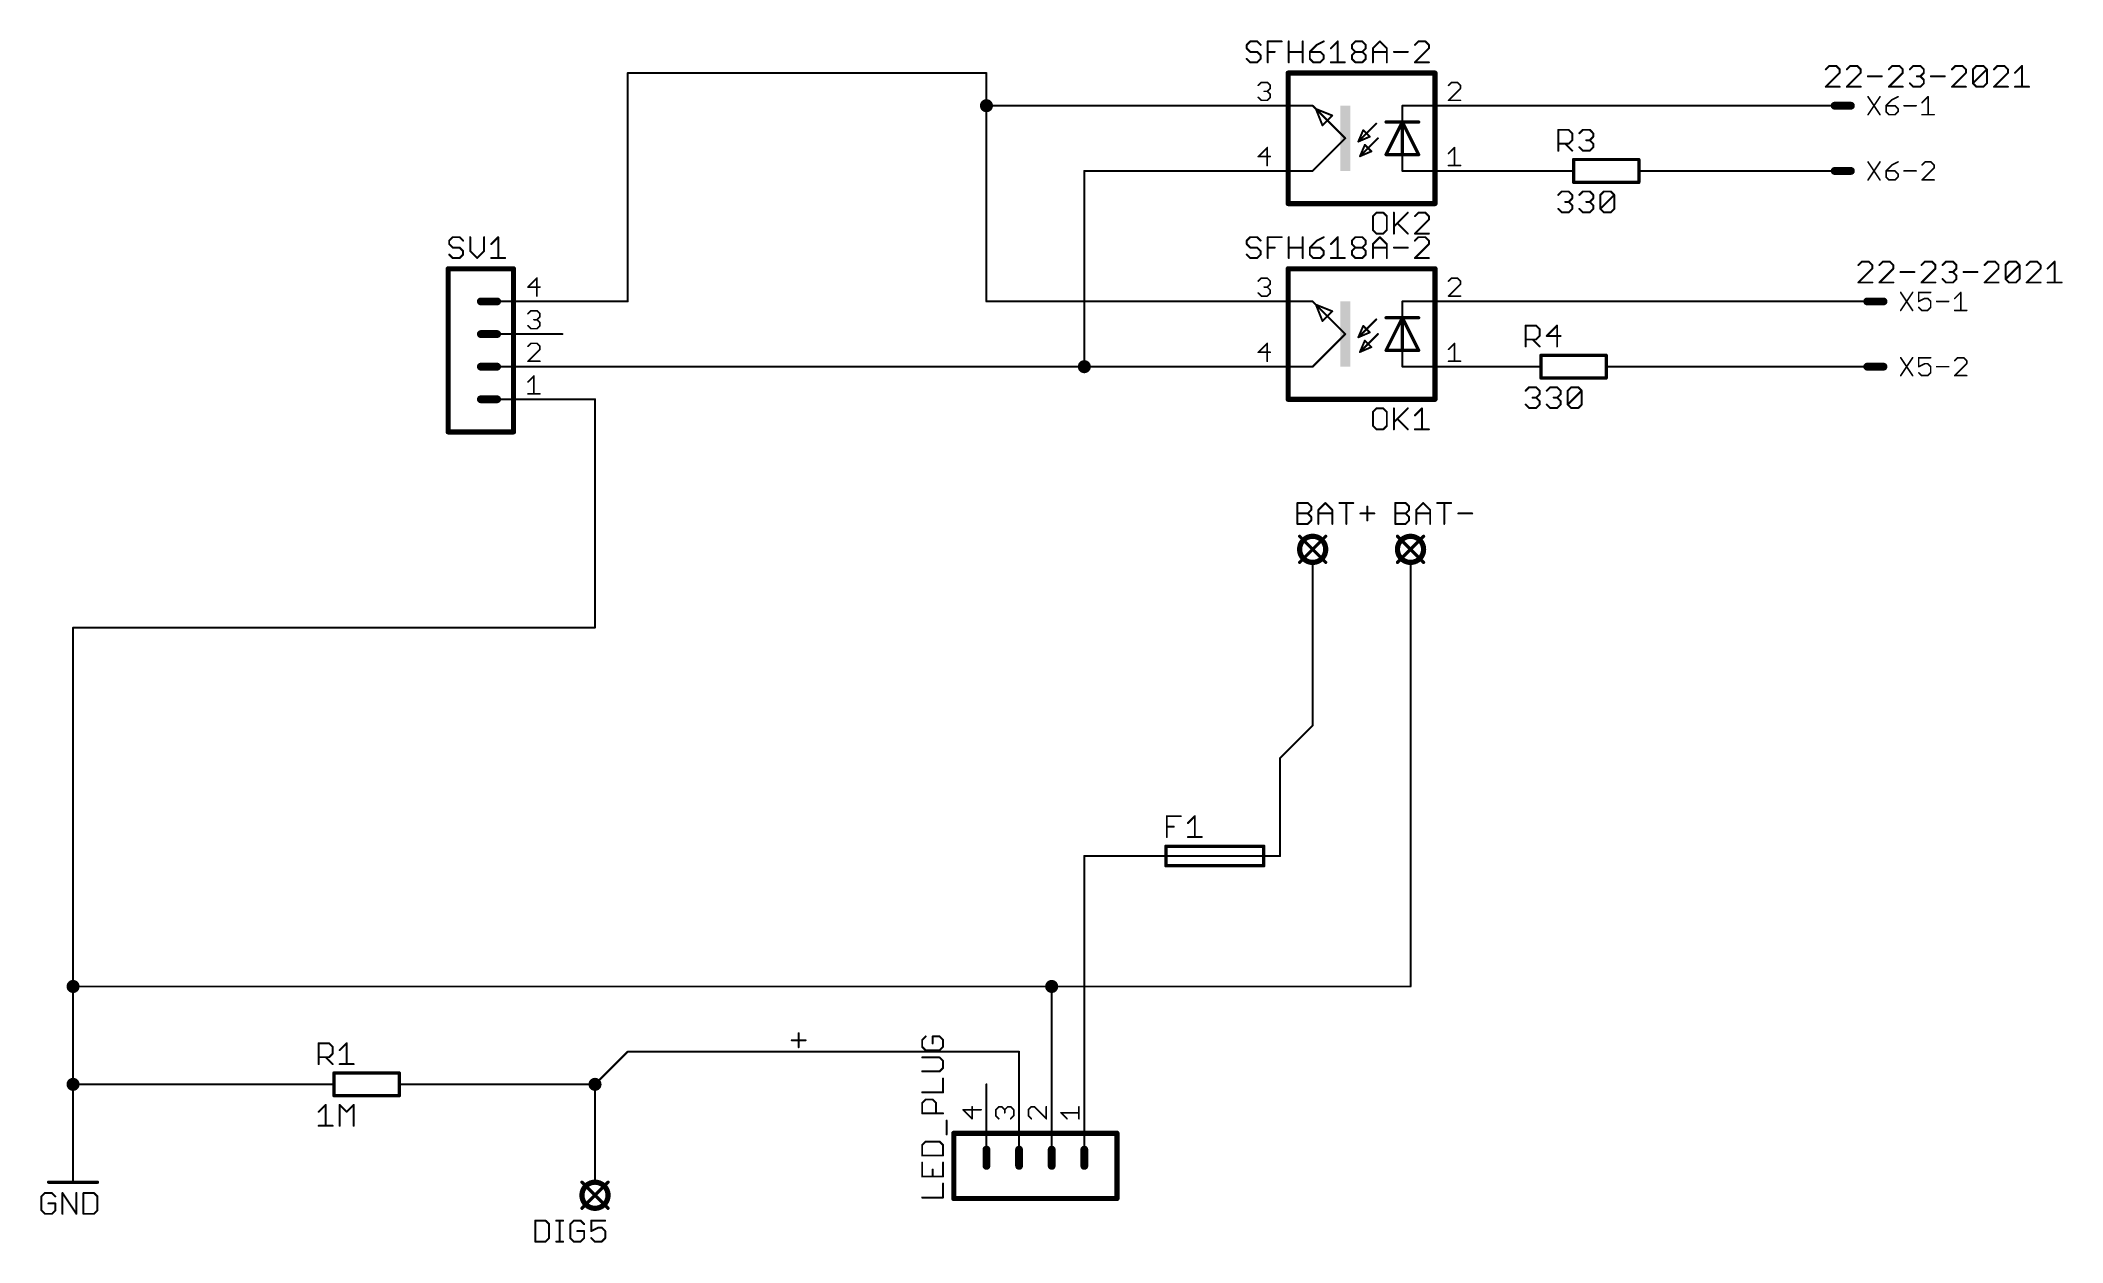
# Model space of a CAD drawing. Extents: x 38 to 196, y 11 to 104.
import ezdxf

# ---------------------------------------------------------------- set-up
doc = ezdxf.new("R2010")
doc.units = 0
for name, color, linetype in [('91', 94, 'CONTINUOUS'), ('94', 14, 'CONTINUOUS'), ('95', 250, 'CONTINUOUS'), ('96', 250, 'CONTINUOUS')]:
    doc.layers.add(name, color=color, linetype=linetype)

# ---------------------------------------------------------------- blocks, each defined once
blk = doc.blocks.new('RECT')
blk.add_solid([(-0.5, -0.5), (0.5, -0.5), (-0.5, 0.5), (0.5, 0.5)])

msp = doc.modelspace()

# ---------------------------------------------------------------- linework, layer by layer
at = {"layer": '91', "const_width": 0.1524}
for points in [[(83.82, 83.82), (83.82, 101.6)], [(83.82, 101.6), (111.76, 101.6)], [(111.76, 99.06), (111.76, 101.6)], [(111.76, 83.82), (111.76, 99.06)], [(132.08, 99.06), (111.76, 99.06)], [(149.86, 99.06), (175.26, 99.06)], [(119.38, 78.74), (119.38, 93.98)], [(119.38, 93.98), (132.08, 93.98)], [(149.86, 93.98), (154.94, 93.98)], [(165.1, 93.98), (175.26, 93.98)], [(83.82, 83.82), (78.74, 83.82)], [(132.08, 83.82), (111.76, 83.82)], [(149.86, 83.82), (177.8, 83.82)], [(78.74, 78.74), (119.38, 78.74)], [(119.38, 78.74), (132.08, 78.74)], [(149.86, 78.74), (152.4, 78.74)], [(162.56, 78.74), (177.8, 78.74)], [(78.74, 76.2), (81.28, 76.2)], [(81.28, 76.2), (81.28, 58.42)], [(137.16, 50.8), (137.16, 60.96)], [(144.78, 60.96), (144.78, 30.48)], [(40.64, 58.42), (40.64, 30.48)], [(81.28, 58.42), (40.64, 58.42)], [(137.16, 50.8), (134.62, 48.26)], [(134.62, 48.26), (134.62, 40.64)], [(124.46, 40.64), (119.38, 40.64)], [(119.38, 40.64), (119.38, 22.86)], [(40.64, 30.48), (40.64, 22.86)], [(116.84, 30.48), (40.64, 30.48)], [(144.78, 30.48), (116.84, 30.48)], [(116.84, 22.86), (116.84, 30.48)], [(97.1385, 26.832), (97.1385, 25.7474)], [(81.28, 22.86), (83.82, 25.4)], [(83.82, 25.4), (114.3, 25.4)], [(96.5962, 26.2897), (97.6809, 26.2897)], [(114.3, 25.4), (114.3, 22.86)], [(40.64, 22.86), (40.64, 17.78)], [(40.64, 22.86), (58.42, 22.86)], [(68.58, 22.86), (81.28, 22.86)], [(81.28, 22.86), (81.28, 17.78)]]:
    msp.add_lwpolyline(points, dxfattribs=at)
at = {"layer": '91'}
for points, const_width in [([(83.8581, 101.6, 1), (83.7819, 101.6)], 0.0762), ([(83.82, 101.6381, 1), (83.82, 101.5619)], 0.0762), ([(111.7981, 101.6, 1), (111.7219, 101.6)], 0.0762), ([(111.76, 101.5619, 1), (111.76, 101.6381)], 0.0762), ([(111.76, 98.806, 1), (111.76, 99.314, 1), (111.76, 98.806)], 0.508), ([(111.7981, 99.06, 1), (111.7219, 99.06)], 0.0762), ([(111.76, 99.0981, 1), (111.76, 99.0219)], 0.0762), ([(111.7219, 99.06, 1), (111.7981, 99.06)], 0.0762), ([(132.08, 99.0219, 1), (132.08, 99.0981)], 0.0762), ([(149.86, 99.0981, 1), (149.86, 99.0219)], 0.0762), ([(175.26, 99.0219, 1), (175.26, 99.0981)], 0.0762), ([(119.4181, 93.98, 1), (119.3419, 93.98)], 0.0762), ([(119.38, 94.0181, 1), (119.38, 93.9419)], 0.0762), ([(132.08, 93.9419, 1), (132.08, 94.0181)], 0.0762), ([(149.86, 94.0181, 1), (149.86, 93.9419)], 0.0762), ([(154.94, 93.9419, 1), (154.94, 94.0181)], 0.0762), ([(165.1, 94.0181, 1), (165.1, 93.9419)], 0.0762), ([(175.26, 93.9419, 1), (175.26, 94.0181)], 0.0762), ([(78.74, 83.8581, 1), (78.74, 83.7819)], 0.0762), ([(83.7819, 83.82, 1), (83.8581, 83.82)], 0.0762), ([(83.82, 83.7819, 1), (83.82, 83.8581)], 0.0762), ([(111.76, 83.8581, 1), (111.76, 83.7819)], 0.0762), ([(111.7219, 83.82, 1), (111.7981, 83.82)], 0.0762), ([(132.08, 83.7819, 1), (132.08, 83.8581)], 0.0762), ([(149.86, 83.8581, 1), (149.86, 83.7819)], 0.0762), ([(177.8, 83.7819, 1), (177.8, 83.8581)], 0.0762), ([(78.74, 78.7781, 1), (78.74, 78.7019)], 0.0762), ([(119.38, 78.486, 1), (119.38, 78.994, 1), (119.38, 78.486)], 0.508), ([(119.38, 78.7781, 1), (119.38, 78.7019)], 0.0762), ([(119.3419, 78.74, 1), (119.4181, 78.74)], 0.0762), ([(119.38, 78.7019, 1), (119.38, 78.7781)], 0.0762), ([(132.08, 78.7019, 1), (132.08, 78.7781)], 0.0762), ([(149.86, 78.7781, 1), (149.86, 78.7019)], 0.0762), ([(152.4, 78.7019, 1), (152.4, 78.7781)], 0.0762), ([(162.56, 78.7781, 1), (162.56, 78.7019)], 0.0762), ([(177.8, 78.7019, 1), (177.8, 78.7781)], 0.0762), ([(78.74, 76.2381, 1), (78.74, 76.1619)], 0.0762), ([(81.3181, 76.2, 1), (81.2419, 76.2)], 0.0762), ([(81.28, 76.1619, 1), (81.28, 76.2381)], 0.0762), ([(137.1981, 60.96, 1), (137.1219, 60.96)], 0.0762), ([(144.8181, 60.96, 1), (144.7419, 60.96)], 0.0762), ([(40.6781, 58.42, 1), (40.6019, 58.42)], 0.0762), ([(40.64, 58.4581, 1), (40.64, 58.3819)], 0.0762), ([(81.2419, 58.42, 1), (81.3181, 58.42)], 0.0762), ([(81.28, 58.3819, 1), (81.28, 58.4581)], 0.0762), ([(137.1219, 50.8, 1), (137.1981, 50.8)], 0.0762), ([(137.1869, 50.7731, 1), (137.1331, 50.8269)], 0.0762), ([(134.6581, 48.26, 1), (134.5819, 48.26)], 0.0762), ([(134.5931, 48.2869, 1), (134.6469, 48.2331)], 0.0762), ([(119.38, 40.6781, 1), (119.38, 40.6019)], 0.0762), ([(119.4181, 40.64, 1), (119.3419, 40.64)], 0.0762), ([(124.46, 40.6019, 1), (124.46, 40.6781)], 0.0762), ([(134.5819, 40.64, 1), (134.6581, 40.64)], 0.0762), ([(40.64, 30.226, 1), (40.64, 30.734, 1), (40.64, 30.226)], 0.508), ([(40.6781, 30.48, 1), (40.6019, 30.48)], 0.0762), ([(40.64, 30.5181, 1), (40.64, 30.4419)], 0.0762), ([(40.6019, 30.48, 1), (40.6781, 30.48)], 0.0762), ([(116.84, 30.226, 1), (116.84, 30.734, 1), (116.84, 30.226)], 0.508), ([(116.84, 30.5181, 1), (116.84, 30.4419)], 0.0762), ([(116.8781, 30.48, 1), (116.8019, 30.48)], 0.0762), ([(116.84, 30.4419, 1), (116.84, 30.5181)], 0.0762), ([(144.7419, 30.48, 1), (144.8181, 30.48)], 0.0762), ([(144.78, 30.4419, 1), (144.78, 30.5181)], 0.0762), ([(97.1766, 26.832, 1), (97.1004, 26.832)], 0.0762), ([(83.82, 25.4381, 1), (83.82, 25.3619)], 0.0762), ([(83.8469, 25.3731, 1), (83.7931, 25.4269)], 0.0762), ([(96.5962, 26.3278, 1), (96.5962, 26.2516)], 0.0762), ([(97.1004, 25.7474, 1), (97.1766, 25.7474)], 0.0762), ([(97.6809, 26.2516, 1), (97.6809, 26.3278)], 0.0762), ([(114.3381, 25.4, 1), (114.2619, 25.4)], 0.0762), ([(114.3, 25.3619, 1), (114.3, 25.4381)], 0.0762), ([(40.64, 22.606, 1), (40.64, 23.114, 1), (40.64, 22.606)], 0.508), ([(40.6781, 22.86, 1), (40.6019, 22.86)], 0.0762), ([(40.64, 22.8981, 1), (40.64, 22.8219)], 0.0762), ([(40.6019, 22.86, 1), (40.6781, 22.86)], 0.0762), ([(58.42, 22.8219, 1), (58.42, 22.8981)], 0.0762), ([(68.58, 22.8981, 1), (68.58, 22.8219)], 0.0762), ([(81.28, 22.606, 1), (81.28, 23.114, 1), (81.28, 22.606)], 0.508), ([(81.3181, 22.86, 1), (81.2419, 22.86)], 0.0762), ([(81.2531, 22.8869, 1), (81.3069, 22.8331)], 0.0762), ([(81.28, 22.8219, 1), (81.28, 22.8981)], 0.0762), ([(114.2619, 22.86, 1), (114.3381, 22.86)], 0.0762), ([(116.8019, 22.86, 1), (116.8781, 22.86)], 0.0762), ([(119.3419, 22.86, 1), (119.4181, 22.86)], 0.0762), ([(40.6019, 17.78, 1), (40.6781, 17.78)], 0.0762), ([(81.2419, 17.78, 1), (81.3181, 17.78)], 0.0762)]:
    msp.add_lwpolyline(points, format="xyb", dxfattribs=dict(at, const_width=const_width))
at = {"layer": '94'}
for points, const_width in [([(146.685, 101.6), (135.255, 101.6)], 0.4064), ([(135.255, 91.44), (135.255, 101.6)], 0.4064), ([(146.685, 91.44), (146.685, 101.6)], 0.4064), ([(179.07, 99.06), (177.8, 99.06)], 0.6096), ([(132.08, 99.06), (134.62, 99.06)], 0.1524), ([(137.16, 99.06), (134.62, 99.06)], 0.1524), ([(137.414, 98.806), (137.16, 99.06)], 0.1524), ([(139.7, 96.52), (137.414, 98.806)], 0.1524), ([(137.922, 97.536), (137.414, 98.806)], 0.1524), ([(137.414, 98.806), (138.684, 98.298)], 0.1524), ([(138.684, 98.298), (137.922, 97.536)], 0.1524), ([(142.113, 97.663), (140.716, 96.266)], 0.1524), ([(142.875, 95.25), (144.145, 97.79)], 0.254), ([(142.875, 97.79), (144.145, 97.79)], 0.254), ([(144.145, 97.79), (145.415, 95.25)], 0.254), ([(144.145, 97.79), (145.415, 97.79)], 0.254), ([(144.145, 95.25), (144.145, 97.79)], 0.254), ([(144.145, 97.79), (144.145, 99.06)], 0.1524), ([(144.145, 99.06), (147.32, 99.06)], 0.1524), ([(149.86, 99.06), (147.32, 99.06)], 0.1524), ([(175.26, 99.06), (177.8, 99.06)], 0.1524), ([(137.16, 93.98), (139.7, 96.52)], 0.1524), ([(141.097, 97.155), (140.716, 96.266)], 0.1524), ([(140.716, 96.266), (141.605, 96.647)], 0.1524), ([(142.24, 96.52), (140.843, 95.123)], 0.1524), ([(141.224, 96.012), (140.843, 95.123)], 0.1524), ([(141.605, 96.647), (141.097, 97.155)], 0.1524), ([(141.732, 95.504), (141.224, 96.012)], 0.1524), ([(140.843, 95.123), (141.732, 95.504)], 0.1524), ([(142.875, 95.25), (144.145, 95.25)], 0.254), ([(144.145, 95.25), (145.415, 95.25)], 0.254), ([(144.145, 93.98), (144.145, 95.25)], 0.1524), ([(162.56, 94.869), (157.48, 94.869)], 0.254), ([(157.48, 93.091), (157.48, 94.869)], 0.254), ([(162.56, 93.091), (162.56, 94.869)], 0.254), ([(132.08, 93.98), (134.62, 93.98)], 0.1524), ([(137.16, 93.98), (134.62, 93.98)], 0.1524), ([(144.145, 93.98), (147.32, 93.98)], 0.1524), ([(149.86, 93.98), (147.32, 93.98)], 0.1524), ([(154.94, 93.98), (157.48, 93.98)], 0.1524), ([(157.48, 93.091), (162.56, 93.091)], 0.254), ([(165.1, 93.98), (162.56, 93.98)], 0.1524), ([(175.26, 93.98), (177.8, 93.98)], 0.1524), ([(179.07, 93.98), (177.8, 93.98)], 0.6096), ([(146.685, 91.44), (135.255, 91.44)], 0.4064), ([(69.85, 86.36), (69.85, 73.66)], 0.4064), ([(69.85, 86.36), (74.93, 86.36)], 0.4064), ([(74.93, 73.66), (74.93, 86.36)], 0.4064), ([(146.685, 86.36), (135.255, 86.36)], 0.4064), ([(135.255, 76.2), (135.255, 86.36)], 0.4064), ([(146.685, 76.2), (146.685, 86.36)], 0.4064), ([(72.39, 83.82), (73.66, 83.82)], 0.6096), ([(78.74, 83.82), (73.66, 83.82)], 0.1524), ([(132.08, 83.82), (134.62, 83.82)], 0.1524), ([(137.16, 83.82), (134.62, 83.82)], 0.1524), ([(137.414, 83.566), (137.16, 83.82)], 0.1524), ([(139.7, 81.28), (137.414, 83.566)], 0.1524), ([(137.922, 82.296), (137.414, 83.566)], 0.1524), ([(137.414, 83.566), (138.684, 83.058)], 0.1524), ([(144.145, 82.55), (144.145, 83.82)], 0.1524), ([(144.145, 83.82), (147.32, 83.82)], 0.1524), ([(149.86, 83.82), (147.32, 83.82)], 0.1524), ([(177.8, 83.82), (180.34, 83.82)], 0.1524), ([(181.61, 83.82), (180.34, 83.82)], 0.6096), ([(138.684, 83.058), (137.922, 82.296)], 0.1524), ([(142.113, 82.423), (140.716, 81.026)], 0.1524), ([(141.097, 81.915), (140.716, 81.026)], 0.1524), ([(141.605, 81.407), (141.097, 81.915)], 0.1524), ([(142.875, 80.01), (144.145, 82.55)], 0.254), ([(142.875, 82.55), (144.145, 82.55)], 0.254), ([(144.145, 82.55), (145.415, 80.01)], 0.254), ([(144.145, 82.55), (145.415, 82.55)], 0.254), ([(144.145, 80.01), (144.145, 82.55)], 0.254), ([(72.39, 81.28), (73.66, 81.28)], 0.6096), ([(78.74, 81.28), (73.66, 81.28)], 0.1524), ([(137.16, 78.74), (139.7, 81.28)], 0.1524), ([(140.716, 81.026), (141.605, 81.407)], 0.1524), ([(142.24, 81.28), (140.843, 79.883)], 0.1524), ([(141.224, 80.772), (140.843, 79.883)], 0.1524), ([(140.843, 79.883), (141.732, 80.264)], 0.1524), ([(141.732, 80.264), (141.224, 80.772)], 0.1524), ([(72.39, 78.74), (73.66, 78.74)], 0.6096), ([(78.74, 78.74), (73.66, 78.74)], 0.1524), ([(132.08, 78.74), (134.62, 78.74)], 0.1524), ([(137.16, 78.74), (134.62, 78.74)], 0.1524), ([(142.875, 80.01), (144.145, 80.01)], 0.254), ([(144.145, 80.01), (145.415, 80.01)], 0.254), ([(144.145, 78.74), (144.145, 80.01)], 0.1524), ([(144.145, 78.74), (147.32, 78.74)], 0.1524), ([(149.86, 78.74), (147.32, 78.74)], 0.1524), ([(152.4, 78.74), (154.94, 78.74)], 0.1524), ([(160.02, 79.629), (154.94, 79.629)], 0.254), ([(154.94, 77.851), (154.94, 79.629)], 0.254), ([(160.02, 77.851), (160.02, 79.629)], 0.254), ([(162.56, 78.74), (160.02, 78.74)], 0.1524), ([(177.8, 78.74), (180.34, 78.74)], 0.1524), ([(181.61, 78.74), (180.34, 78.74)], 0.6096), ([(154.94, 77.851), (160.02, 77.851)], 0.254), ([(72.39, 76.2), (73.66, 76.2)], 0.6096), ([(78.74, 76.2), (73.66, 76.2)], 0.1524), ([(146.685, 76.2), (135.255, 76.2)], 0.4064), ([(74.93, 73.66), (69.85, 73.66)], 0.4064), ([(136.144, 65.532), (138.176, 63.5)], 0.254), ([(136.144, 63.5), (138.176, 65.532)], 0.254), ([(143.764, 65.532), (145.796, 63.5)], 0.254), ([(143.764, 63.5), (145.796, 65.532)], 0.254), ([(137.16, 60.96), (137.16, 63.5)], 0.1524), ([(144.78, 60.96), (144.78, 63.5)], 0.1524), ([(133.35, 41.402), (125.73, 41.402)], 0.254), ([(125.73, 41.402), (125.73, 39.878)], 0.254), ([(133.35, 39.878), (133.35, 41.402)], 0.254), ([(124.46, 40.64), (127, 40.64)], 0.1524), ([(125.73, 39.878), (133.35, 39.878)], 0.254), ([(127, 40.64), (129.54, 40.64)], 0.1524), ([(132.08, 40.64), (129.54, 40.64)], 0.1524), ([(134.62, 40.64), (132.08, 40.64)], 0.1524), ([(66.04, 23.749), (60.96, 23.749)], 0.254), ([(60.96, 21.971), (60.96, 23.749)], 0.254), ([(66.04, 21.971), (66.04, 23.749)], 0.254), ([(58.42, 22.86), (60.96, 22.86)], 0.1524), ([(60.96, 21.971), (66.04, 21.971)], 0.254), ([(68.58, 22.86), (66.04, 22.86)], 0.1524), ([(111.76, 22.86), (111.76, 17.78)], 0.1524), ([(114.3, 22.86), (114.3, 17.78)], 0.1524), ([(116.84, 22.86), (116.84, 17.78)], 0.1524), ([(119.38, 22.86), (119.38, 17.78)], 0.1524), ([(121.92, 19.05), (109.22, 19.05)], 0.4064), ([(109.22, 13.97), (109.22, 19.05)], 0.4064), ([(121.92, 19.05), (121.92, 13.97)], 0.4064), ([(40.64, 17.78), (40.64, 15.24)], 0.1524), ([(81.28, 17.78), (81.28, 15.24)], 0.1524), ([(111.76, 16.51), (111.76, 17.78)], 0.6096), ([(114.3, 16.51), (114.3, 17.78)], 0.6096), ([(116.84, 16.51), (116.84, 17.78)], 0.6096), ([(119.38, 16.51), (119.38, 17.78)], 0.6096), ([(38.735, 15.24), (42.545, 15.24)], 0.254), ([(82.296, 13.208), (80.264, 15.24)], 0.254), ([(82.296, 15.24), (80.264, 13.208)], 0.254), ([(109.22, 13.97), (121.92, 13.97)], 0.4064)]:
    msp.add_lwpolyline(points, dxfattribs=dict(at, const_width=const_width))
for points, const_width in [([(135.255, 101.7016, 1), (135.255, 101.4984)], 0.2032), ([(135.3566, 101.6, 1), (135.1534, 101.6)], 0.2032), ([(146.7866, 101.6, 1), (146.5834, 101.6)], 0.2032), ([(146.685, 101.4984, 1), (146.685, 101.7016)], 0.2032), ([(177.8, 99.2124, 1), (177.8, 98.9076)], 0.3048), ([(179.07, 98.9076, 1), (179.07, 99.2124)], 0.3048), ([(132.08, 99.0981, 1), (132.08, 99.0219)], 0.0762), ([(134.62, 99.0981, 1), (134.62, 99.0219)], 0.0762), ([(134.62, 99.0219, 1), (134.62, 99.0981)], 0.0762), ([(137.1869, 99.0869, 1), (137.1331, 99.0331)], 0.0762), ([(137.16, 99.0219, 1), (137.16, 99.0981)], 0.0762), ([(137.4494, 98.8201, 1), (137.3786, 98.7919)], 0.0762), ([(137.4281, 98.8414, 1), (137.3999, 98.7706)], 0.0762), ([(137.4409, 98.8329, 1), (137.3871, 98.7791)], 0.0762), ([(137.3871, 98.7791, 1), (137.4409, 98.8329)], 0.0762), ([(138.7109, 98.2711, 1), (138.6571, 98.3249)], 0.0762), ([(138.6699, 98.2626, 1), (138.6981, 98.3334)], 0.0762), ([(142.1399, 97.6361, 1), (142.0861, 97.6899)], 0.0762), ([(142.875, 97.8535, 1), (142.875, 97.7265)], 0.127), ([(144.2018, 97.8184, 1), (144.0882, 97.7616)], 0.127), ([(144.145, 97.8535, 1), (144.145, 97.7265)], 0.127), ([(144.2085, 97.79, 1), (144.0815, 97.79)], 0.127), ([(144.2018, 97.7616, 1), (144.0882, 97.8184)], 0.127), ([(144.1831, 99.06, 1), (144.1069, 99.06)], 0.0762), ([(144.145, 99.0981, 1), (144.145, 99.0219)], 0.0762), ([(144.1069, 97.79, 1), (144.1831, 97.79)], 0.0762), ([(144.145, 97.7265, 1), (144.145, 97.8535)], 0.127), ([(145.415, 97.7265, 1), (145.415, 97.8535)], 0.127), ([(147.32, 99.0981, 1), (147.32, 99.0219)], 0.0762), ([(147.32, 99.0219, 1), (147.32, 99.0981)], 0.0762), ([(149.86, 99.0219, 1), (149.86, 99.0981)], 0.0762), ([(175.26, 99.0981, 1), (175.26, 99.0219)], 0.0762), ([(177.8, 99.0219, 1), (177.8, 99.0981)], 0.0762), ([(137.8951, 97.5629, 1), (137.9489, 97.5091)], 0.0762), ([(137.8866, 97.5219, 1), (137.9574, 97.5501)], 0.0762), ([(139.7269, 96.4931, 1), (139.6731, 96.5469)], 0.0762), ([(139.6731, 96.4931, 1), (139.7269, 96.5469)], 0.0762), ([(140.701, 96.301, 1), (140.731, 96.231)], 0.0762), ([(140.681, 96.281, 1), (140.751, 96.251)], 0.0762), ([(140.6891, 96.2929, 1), (140.7429, 96.2391)], 0.0762), ([(141.1239, 97.1819, 1), (141.0701, 97.1281)], 0.0762), ([(141.132, 97.14, 1), (141.062, 97.17)], 0.0762), ([(141.2509, 96.0389, 1), (141.1971, 95.9851)], 0.0762), ([(141.259, 95.997, 1), (141.189, 96.027)], 0.0762), ([(141.5781, 96.6201, 1), (141.6319, 96.6739)], 0.0762), ([(141.62, 96.612, 1), (141.59, 96.682)], 0.0762), ([(142.2669, 96.4931, 1), (142.2131, 96.5469)], 0.0762), ([(140.828, 95.158, 1), (140.858, 95.088)], 0.0762), ([(140.808, 95.138, 1), (140.878, 95.108)], 0.0762), ([(140.8161, 95.1499, 1), (140.8699, 95.0961)], 0.0762), ([(141.7051, 95.4771, 1), (141.7589, 95.5309)], 0.0762), ([(141.747, 95.469, 1), (141.717, 95.539)], 0.0762), ([(142.875, 95.3135, 1), (142.875, 95.1865)], 0.127), ([(142.8182, 95.2784, 1), (142.9318, 95.2216)], 0.127), ([(144.145, 95.3135, 1), (144.145, 95.1865)], 0.127), ([(144.0815, 95.25, 1), (144.2085, 95.25)], 0.127), ([(144.1831, 95.25, 1), (144.1069, 95.25)], 0.0762), ([(144.145, 95.1865, 1), (144.145, 95.3135)], 0.127), ([(145.3582, 95.2216, 1), (145.4718, 95.2784)], 0.127), ([(145.415, 95.1865, 1), (145.415, 95.3135)], 0.127), ([(157.48, 94.9325, 1), (157.48, 94.8055)], 0.127), ([(157.5435, 94.869, 1), (157.4165, 94.869)], 0.127), ([(162.6235, 94.869, 1), (162.4965, 94.869)], 0.127), ([(162.56, 94.8055, 1), (162.56, 94.9325)], 0.127), ([(132.08, 94.0181, 1), (132.08, 93.9419)], 0.0762), ([(134.62, 94.0181, 1), (134.62, 93.9419)], 0.0762), ([(134.62, 93.9419, 1), (134.62, 94.0181)], 0.0762), ([(137.1331, 94.0069, 1), (137.1869, 93.9531)], 0.0762), ([(137.16, 93.9419, 1), (137.16, 94.0181)], 0.0762), ([(144.145, 94.0181, 1), (144.145, 93.9419)], 0.0762), ([(144.1069, 93.98, 1), (144.1831, 93.98)], 0.0762), ([(147.32, 94.0181, 1), (147.32, 93.9419)], 0.0762), ([(147.32, 93.9419, 1), (147.32, 94.0181)], 0.0762), ([(149.86, 93.9419, 1), (149.86, 94.0181)], 0.0762), ([(154.94, 94.0181, 1), (154.94, 93.9419)], 0.0762), ([(157.48, 93.1545, 1), (157.48, 93.0275)], 0.127), ([(157.4165, 93.091, 1), (157.5435, 93.091)], 0.127), ([(157.48, 93.9419, 1), (157.48, 94.0181)], 0.0762), ([(162.4965, 93.091, 1), (162.6235, 93.091)], 0.127), ([(162.56, 94.0181, 1), (162.56, 93.9419)], 0.0762), ([(162.56, 93.0275, 1), (162.56, 93.1545)], 0.127), ([(165.1, 93.9419, 1), (165.1, 94.0181)], 0.0762), ([(175.26, 94.0181, 1), (175.26, 93.9419)], 0.0762), ([(177.8, 94.1324, 1), (177.8, 93.8276)], 0.3048), ([(177.8, 93.9419, 1), (177.8, 94.0181)], 0.0762), ([(179.07, 93.8276, 1), (179.07, 94.1324)], 0.3048), ([(135.255, 91.5416, 1), (135.255, 91.3384)], 0.2032), ([(135.1534, 91.44, 1), (135.3566, 91.44)], 0.2032), ([(146.5834, 91.44, 1), (146.7866, 91.44)], 0.2032), ([(146.685, 91.3384, 1), (146.685, 91.5416)], 0.2032), ([(69.9516, 86.36, 1), (69.7484, 86.36)], 0.2032), ([(69.85, 86.4616, 1), (69.85, 86.2584)], 0.2032), ([(75.0316, 86.36, 1), (74.8284, 86.36)], 0.2032), ([(74.93, 86.2584, 1), (74.93, 86.4616)], 0.2032), ([(135.255, 86.4616, 1), (135.255, 86.2584)], 0.2032), ([(135.3566, 86.36, 1), (135.1534, 86.36)], 0.2032), ([(146.7866, 86.36, 1), (146.5834, 86.36)], 0.2032), ([(146.685, 86.2584, 1), (146.685, 86.4616)], 0.2032), ([(72.39, 83.9724, 1), (72.39, 83.6676)], 0.3048), ([(73.66, 83.6676, 1), (73.66, 83.9724)], 0.3048), ([(73.66, 83.8581, 1), (73.66, 83.7819)], 0.0762), ([(78.74, 83.7819, 1), (78.74, 83.8581)], 0.0762), ([(132.08, 83.8581, 1), (132.08, 83.7819)], 0.0762), ([(134.62, 83.8581, 1), (134.62, 83.7819)], 0.0762), ([(134.62, 83.7819, 1), (134.62, 83.8581)], 0.0762), ([(137.1869, 83.8469, 1), (137.1331, 83.7931)], 0.0762), ([(137.16, 83.7819, 1), (137.16, 83.8581)], 0.0762), ([(137.4494, 83.5801, 1), (137.3786, 83.5519)], 0.0762), ([(137.4281, 83.6014, 1), (137.3999, 83.5306)], 0.0762), ([(137.4409, 83.5929, 1), (137.3871, 83.5391)], 0.0762), ([(137.3871, 83.5391, 1), (137.4409, 83.5929)], 0.0762), ([(144.1831, 83.82, 1), (144.1069, 83.82)], 0.0762), ([(144.145, 83.8581, 1), (144.145, 83.7819)], 0.0762), ([(147.32, 83.8581, 1), (147.32, 83.7819)], 0.0762), ([(147.32, 83.7819, 1), (147.32, 83.8581)], 0.0762), ([(149.86, 83.7819, 1), (149.86, 83.8581)], 0.0762), ([(177.8, 83.8581, 1), (177.8, 83.7819)], 0.0762), ([(180.34, 83.9724, 1), (180.34, 83.6676)], 0.3048), ([(180.34, 83.7819, 1), (180.34, 83.8581)], 0.0762), ([(181.61, 83.6676, 1), (181.61, 83.9724)], 0.3048), ([(137.8951, 82.3229, 1), (137.9489, 82.2691)], 0.0762), ([(137.8866, 82.2819, 1), (137.9574, 82.3101)], 0.0762), ([(138.7109, 83.0311, 1), (138.6571, 83.0849)], 0.0762), ([(138.6699, 83.0226, 1), (138.6981, 83.0934)], 0.0762), ([(141.1239, 81.9419, 1), (141.0701, 81.8881)], 0.0762), ([(141.132, 81.9, 1), (141.062, 81.93)], 0.0762), ([(142.1399, 82.3961, 1), (142.0861, 82.4499)], 0.0762), ([(142.875, 82.6135, 1), (142.875, 82.4865)], 0.127), ([(144.2018, 82.5784, 1), (144.0882, 82.5216)], 0.127), ([(144.145, 82.6135, 1), (144.145, 82.4865)], 0.127), ([(144.2085, 82.55, 1), (144.0815, 82.55)], 0.127), ([(144.2018, 82.5216, 1), (144.0882, 82.5784)], 0.127), ([(144.1069, 82.55, 1), (144.1831, 82.55)], 0.0762), ([(144.145, 82.4865, 1), (144.145, 82.6135)], 0.127), ([(145.415, 82.4865, 1), (145.415, 82.6135)], 0.127), ([(72.39, 81.4324, 1), (72.39, 81.1276)], 0.3048), ([(73.66, 81.1276, 1), (73.66, 81.4324)], 0.3048), ([(73.66, 81.3181, 1), (73.66, 81.2419)], 0.0762), ([(78.74, 81.2419, 1), (78.74, 81.3181)], 0.0762), ([(139.7269, 81.2531, 1), (139.6731, 81.3069)], 0.0762), ([(139.6731, 81.2531, 1), (139.7269, 81.3069)], 0.0762), ([(140.701, 81.061, 1), (140.731, 80.991)], 0.0762), ([(140.681, 81.041, 1), (140.751, 81.011)], 0.0762), ([(140.6891, 81.0529, 1), (140.7429, 80.9991)], 0.0762), ([(141.2509, 80.7989, 1), (141.1971, 80.7451)], 0.0762), ([(141.259, 80.757, 1), (141.189, 80.787)], 0.0762), ([(141.5781, 81.3801, 1), (141.6319, 81.4339)], 0.0762), ([(141.62, 81.372, 1), (141.59, 81.442)], 0.0762), ([(141.7051, 80.2371, 1), (141.7589, 80.2909)], 0.0762), ([(141.747, 80.229, 1), (141.717, 80.299)], 0.0762), ([(142.2669, 81.2531, 1), (142.2131, 81.3069)], 0.0762), ([(72.39, 78.8924, 1), (72.39, 78.5876)], 0.3048), ([(73.66, 78.5876, 1), (73.66, 78.8924)], 0.3048), ([(73.66, 78.7781, 1), (73.66, 78.7019)], 0.0762), ([(78.74, 78.7019, 1), (78.74, 78.7781)], 0.0762), ([(132.08, 78.7781, 1), (132.08, 78.7019)], 0.0762), ([(134.62, 78.7781, 1), (134.62, 78.7019)], 0.0762), ([(134.62, 78.7019, 1), (134.62, 78.7781)], 0.0762), ([(137.1331, 78.7669, 1), (137.1869, 78.7131)], 0.0762), ([(137.16, 78.7019, 1), (137.16, 78.7781)], 0.0762), ([(140.828, 79.918, 1), (140.858, 79.848)], 0.0762), ([(140.808, 79.898, 1), (140.878, 79.868)], 0.0762), ([(140.8161, 79.9099, 1), (140.8699, 79.8561)], 0.0762), ([(142.875, 80.0735, 1), (142.875, 79.9465)], 0.127), ([(142.8182, 80.0384, 1), (142.9318, 79.9816)], 0.127), ([(144.145, 80.0735, 1), (144.145, 79.9465)], 0.127), ([(144.0815, 80.01, 1), (144.2085, 80.01)], 0.127), ([(144.1831, 80.01, 1), (144.1069, 80.01)], 0.0762), ([(144.145, 78.7781, 1), (144.145, 78.7019)], 0.0762), ([(144.1069, 78.74, 1), (144.1831, 78.74)], 0.0762), ([(144.145, 79.9465, 1), (144.145, 80.0735)], 0.127), ([(145.3582, 79.9816, 1), (145.4718, 80.0384)], 0.127), ([(145.415, 79.9465, 1), (145.415, 80.0735)], 0.127), ([(147.32, 78.7781, 1), (147.32, 78.7019)], 0.0762), ([(147.32, 78.7019, 1), (147.32, 78.7781)], 0.0762), ([(149.86, 78.7019, 1), (149.86, 78.7781)], 0.0762), ([(152.4, 78.7781, 1), (152.4, 78.7019)], 0.0762), ([(154.94, 79.6925, 1), (154.94, 79.5655)], 0.127), ([(155.0035, 79.629, 1), (154.8765, 79.629)], 0.127), ([(154.94, 78.7019, 1), (154.94, 78.7781)], 0.0762), ([(160.0835, 79.629, 1), (159.9565, 79.629)], 0.127), ([(160.02, 78.7781, 1), (160.02, 78.7019)], 0.0762), ([(160.02, 79.5655, 1), (160.02, 79.6925)], 0.127), ([(162.56, 78.7019, 1), (162.56, 78.7781)], 0.0762), ([(177.8, 78.7781, 1), (177.8, 78.7019)], 0.0762), ([(180.34, 78.8924, 1), (180.34, 78.5876)], 0.3048), ([(180.34, 78.7019, 1), (180.34, 78.7781)], 0.0762), ([(181.61, 78.5876, 1), (181.61, 78.8924)], 0.3048), ([(154.94, 77.9145, 1), (154.94, 77.7875)], 0.127), ([(154.8765, 77.851, 1), (155.0035, 77.851)], 0.127), ([(159.9565, 77.851, 1), (160.0835, 77.851)], 0.127), ([(160.02, 77.7875, 1), (160.02, 77.9145)], 0.127), ([(72.39, 76.3524, 1), (72.39, 76.0476)], 0.3048), ([(73.66, 76.0476, 1), (73.66, 76.3524)], 0.3048), ([(73.66, 76.2381, 1), (73.66, 76.1619)], 0.0762), ([(78.74, 76.1619, 1), (78.74, 76.2381)], 0.0762), ([(135.255, 76.3016, 1), (135.255, 76.0984)], 0.2032), ([(135.1534, 76.2, 1), (135.3566, 76.2)], 0.2032), ([(146.5834, 76.2, 1), (146.7866, 76.2)], 0.2032), ([(146.685, 76.0984, 1), (146.685, 76.3016)], 0.2032), ([(69.85, 73.7616, 1), (69.85, 73.5584)], 0.2032), ([(69.7484, 73.66, 1), (69.9516, 73.66)], 0.2032), ([(74.8284, 73.66, 1), (75.0316, 73.66)], 0.2032), ([(74.93, 73.5584, 1), (74.93, 73.7616)], 0.2032), ([(137.16, 63.5, 1), (137.16, 65.532, 1), (137.16, 63.5)], 0.4064), ([(136.1889, 65.5769, 1), (136.0991, 65.4871)], 0.127), ([(138.2209, 65.4871, 1), (138.1311, 65.5769)], 0.127), ([(144.78, 63.5, 1), (144.78, 65.532, 1), (144.78, 63.5)], 0.4064), ([(143.8089, 65.5769, 1), (143.7191, 65.4871)], 0.127), ([(145.8409, 65.4871, 1), (145.7511, 65.5769)], 0.127), ([(136.0991, 63.5449, 1), (136.1889, 63.4551)], 0.127), ([(137.1981, 63.5, 1), (137.1219, 63.5)], 0.0762), ([(138.1311, 63.4551, 1), (138.2209, 63.5449)], 0.127), ([(143.7191, 63.5449, 1), (143.8089, 63.4551)], 0.127), ([(144.8181, 63.5, 1), (144.7419, 63.5)], 0.0762), ([(145.7511, 63.4551, 1), (145.8409, 63.5449)], 0.127), ([(137.1219, 60.96, 1), (137.1981, 60.96)], 0.0762), ([(144.7419, 60.96, 1), (144.8181, 60.96)], 0.0762), ([(125.73, 41.4655, 1), (125.73, 41.3385)], 0.127), ([(125.7935, 41.402, 1), (125.6665, 41.402)], 0.127), ([(133.4135, 41.402, 1), (133.2865, 41.402)], 0.127), ([(133.35, 41.3385, 1), (133.35, 41.4655)], 0.127), ([(124.46, 40.6781, 1), (124.46, 40.6019)], 0.0762), ([(125.73, 39.9415, 1), (125.73, 39.8145)], 0.127), ([(125.6665, 39.878, 1), (125.7935, 39.878)], 0.127), ([(127, 40.6781, 1), (127, 40.6019)], 0.0762), ([(127, 40.6019, 1), (127, 40.6781)], 0.0762), ([(129.54, 40.6781, 1), (129.54, 40.6019)], 0.0762), ([(129.54, 40.6019, 1), (129.54, 40.6781)], 0.0762), ([(132.08, 40.6781, 1), (132.08, 40.6019)], 0.0762), ([(132.08, 40.6019, 1), (132.08, 40.6781)], 0.0762), ([(133.2865, 39.878, 1), (133.4135, 39.878)], 0.127), ([(133.35, 39.8145, 1), (133.35, 39.9415)], 0.127), ([(134.62, 40.6019, 1), (134.62, 40.6781)], 0.0762), ([(60.96, 23.8125, 1), (60.96, 23.6855)], 0.127), ([(61.0235, 23.749, 1), (60.8965, 23.749)], 0.127), ([(66.1035, 23.749, 1), (65.9765, 23.749)], 0.127), ([(66.04, 23.6855, 1), (66.04, 23.8125)], 0.127), ([(58.42, 22.8981, 1), (58.42, 22.8219)], 0.0762), ([(60.96, 22.0345, 1), (60.96, 21.9075)], 0.127), ([(60.96, 22.8219, 1), (60.96, 22.8981)], 0.0762), ([(66.04, 22.8981, 1), (66.04, 22.8219)], 0.0762), ([(66.04, 21.9075, 1), (66.04, 22.0345)], 0.127), ([(68.58, 22.8219, 1), (68.58, 22.8981)], 0.0762), ([(111.7981, 22.86, 1), (111.7219, 22.86)], 0.0762), ([(114.3381, 22.86, 1), (114.2619, 22.86)], 0.0762), ([(116.8781, 22.86, 1), (116.8019, 22.86)], 0.0762), ([(119.4181, 22.86, 1), (119.3419, 22.86)], 0.0762), ([(60.8965, 21.971, 1), (61.0235, 21.971)], 0.127), ([(65.9765, 21.971, 1), (66.1035, 21.971)], 0.127), ([(109.22, 19.1516, 1), (109.22, 18.9484)], 0.2032), ([(109.3216, 19.05, 1), (109.1184, 19.05)], 0.2032), ([(122.0216, 19.05, 1), (121.8184, 19.05)], 0.2032), ([(121.92, 18.9484, 1), (121.92, 19.1516)], 0.2032), ([(40.6781, 17.78, 1), (40.6019, 17.78)], 0.0762), ([(81.3181, 17.78, 1), (81.2419, 17.78)], 0.0762), ([(111.9124, 17.78, 1), (111.6076, 17.78)], 0.3048), ([(111.7219, 17.78, 1), (111.7981, 17.78)], 0.0762), ([(114.4524, 17.78, 1), (114.1476, 17.78)], 0.3048), ([(114.2619, 17.78, 1), (114.3381, 17.78)], 0.0762), ([(116.9924, 17.78, 1), (116.6876, 17.78)], 0.3048), ([(116.8019, 17.78, 1), (116.8781, 17.78)], 0.0762), ([(119.5324, 17.78, 1), (119.2276, 17.78)], 0.3048), ([(119.3419, 17.78, 1), (119.4181, 17.78)], 0.0762), ([(111.6076, 16.51, 1), (111.9124, 16.51)], 0.3048), ([(114.1476, 16.51, 1), (114.4524, 16.51)], 0.3048), ([(116.6876, 16.51, 1), (116.9924, 16.51)], 0.3048), ([(119.2276, 16.51, 1), (119.5324, 16.51)], 0.3048), ([(38.735, 15.3035, 1), (38.735, 15.1765)], 0.127), ([(40.6019, 15.24, 1), (40.6781, 15.24)], 0.0762), ([(42.545, 15.1765, 1), (42.545, 15.3035)], 0.127), ([(81.28, 13.208, 1), (81.28, 15.24, 1), (81.28, 13.208)], 0.4064), ([(80.3089, 15.2849, 1), (80.2191, 15.1951)], 0.127), ([(81.2419, 15.24, 1), (81.3181, 15.24)], 0.0762), ([(82.3409, 15.1951, 1), (82.2511, 15.2849)], 0.127), ([(109.22, 14.0716, 1), (109.22, 13.8684)], 0.2032), ([(121.92, 13.8684, 1), (121.92, 14.0716)], 0.2032), ([(80.2191, 13.2529, 1), (80.3089, 13.1631)], 0.127), ([(82.2511, 13.1631, 1), (82.3409, 13.2529)], 0.127), ([(109.1184, 13.97, 1), (109.3216, 13.97)], 0.2032), ([(121.8184, 13.97, 1), (122.0216, 13.97)], 0.2032)]:
    msp.add_lwpolyline(points, format="xyb", dxfattribs=dict(at, const_width=const_width))
at = {"layer": '95'}
for points, const_width in [([(132.9246, 100.6443), (133.1577, 100.8773)], 0.127), ([(133.1577, 100.8773), (133.6237, 100.8773)], 0.127), ([(133.6237, 100.8773), (133.8568, 100.6443)], 0.127), ([(147.9721, 100.8773), (147.7391, 100.6443)], 0.127), ([(148.4382, 100.8773), (147.9721, 100.8773)], 0.127), ([(148.6712, 100.6443), (148.4382, 100.8773)], 0.127), ([(133.1577, 99.4791), (132.9246, 99.7121)], 0.127), ([(133.6237, 99.4791), (133.1577, 99.4791)], 0.127), ([(133.6237, 100.1782), (133.3907, 100.1782)], 0.127), ([(133.8568, 100.4112), (133.6237, 100.1782)], 0.127), ([(133.6237, 100.1782), (133.8568, 99.9452)], 0.127), ([(133.8568, 99.7121), (133.6237, 99.4791)], 0.127), ([(133.8568, 100.6443), (133.8568, 100.4112)], 0.127), ([(133.8568, 99.9452), (133.8568, 99.7121)], 0.127), ([(147.7391, 99.4791), (148.6712, 100.4112)], 0.127), ([(148.6712, 99.4791), (147.7391, 99.4791)], 0.127), ([(148.6712, 100.4112), (148.6712, 100.6443)], 0.127), ([(180.4035, 99.7597), (181.3356, 98.3615)], 0.127), ([(181.3356, 99.7597), (180.4035, 98.3615)], 0.127), ([(182.2728, 99.5267), (181.8068, 99.0606)], 0.127), ([(182.7389, 99.7597), (182.2728, 99.5267)], 0.127), ([(184.6133, 99.2936), (185.0794, 99.7597)], 0.127), ([(185.0794, 99.7597), (185.0794, 98.3615)], 0.127), ([(181.8068, 99.0606), (181.8068, 98.5945)], 0.127), ([(182.5059, 99.0606), (181.8068, 99.0606)], 0.127), ([(181.8068, 98.5945), (182.0398, 98.3615)], 0.127), ([(182.0398, 98.3615), (182.5059, 98.3615)], 0.127), ([(182.7389, 98.8276), (182.5059, 99.0606)], 0.127), ([(182.5059, 98.3615), (182.7389, 98.5945)], 0.127), ([(182.7389, 98.5945), (182.7389, 98.8276)], 0.127), ([(183.2101, 99.0606), (184.1422, 99.0606)], 0.127), ([(184.6133, 98.3615), (185.5455, 98.3615)], 0.127), ([(156.2862, 95.5548), (156.2862, 97.1818)], 0.1524), ([(156.2862, 97.1818), (157.0997, 97.1818)], 0.1524), ([(157.0997, 96.0971), (156.2862, 96.0971)], 0.1524), ([(156.8285, 96.0971), (157.3709, 95.5548)], 0.1524), ([(157.0997, 97.1818), (157.3709, 96.9106)], 0.1524), ([(157.3709, 96.3683), (157.0997, 96.0971)], 0.1524), ([(157.3709, 96.9106), (157.3709, 96.3683)], 0.1524), ([(157.9234, 96.9106), (158.1945, 97.1818)], 0.1524), ([(158.1945, 97.1818), (158.7369, 97.1818)], 0.1524), ([(158.7369, 96.3683), (158.4657, 96.3683)], 0.1524), ([(158.7369, 97.1818), (159.008, 96.9106)], 0.1524), ([(159.008, 96.6395), (158.7369, 96.3683)], 0.1524), ([(158.7369, 96.3683), (159.008, 96.0971)], 0.1524), ([(159.008, 96.9106), (159.008, 96.6395)], 0.1524), ([(159.008, 96.0971), (159.008, 95.826)], 0.1524), ([(133.6237, 95.7973), (132.9246, 95.0982)], 0.127), ([(132.9246, 95.0982), (133.8568, 95.0982)], 0.127), ([(133.6237, 94.3991), (133.6237, 95.7973)], 0.127), ([(147.7391, 95.3312), (148.2052, 95.7973)], 0.127), ([(148.2052, 95.7973), (148.2052, 94.3991)], 0.127), ([(158.1945, 95.5548), (157.9234, 95.826)], 0.1524), ([(158.7369, 95.5548), (158.1945, 95.5548)], 0.1524), ([(159.008, 95.826), (158.7369, 95.5548)], 0.1524), ([(180.4035, 94.6797), (181.3356, 93.2815)], 0.127), ([(181.3356, 94.6797), (180.4035, 93.2815)], 0.127), ([(182.2728, 94.4467), (181.8068, 93.9806)], 0.127), ([(182.7389, 94.6797), (182.2728, 94.4467)], 0.127), ([(184.8464, 94.6797), (184.6133, 94.4467)], 0.127), ([(185.3124, 94.6797), (184.8464, 94.6797)], 0.127), ([(185.5455, 94.4467), (185.3124, 94.6797)], 0.127), ([(185.5455, 94.2136), (185.5455, 94.4467)], 0.127), ([(147.7391, 94.3991), (148.6712, 94.3991)], 0.127), ([(181.8068, 93.9806), (181.8068, 93.5145)], 0.127), ([(182.5059, 93.9806), (181.8068, 93.9806)], 0.127), ([(181.8068, 93.5145), (182.0398, 93.2815)], 0.127), ([(182.0398, 93.2815), (182.5059, 93.2815)], 0.127), ([(182.7389, 93.7476), (182.5059, 93.9806)], 0.127), ([(182.5059, 93.2815), (182.7389, 93.5145)], 0.127), ([(182.7389, 93.5145), (182.7389, 93.7476)], 0.127), ([(183.2101, 93.9806), (184.1422, 93.9806)], 0.127), ([(184.6133, 93.2815), (185.5455, 94.2136)], 0.127), ([(185.5455, 93.2815), (184.6133, 93.2815)], 0.127), ([(142.1209, 90.7302), (141.8497, 90.459)], 0.1524), ([(141.8497, 90.459), (141.8497, 89.3744)], 0.1524), ([(142.6632, 90.7302), (142.1209, 90.7302)], 0.1524), ([(142.9344, 90.459), (142.6632, 90.7302)], 0.1524), ([(142.9344, 89.3744), (142.9344, 90.459)], 0.1524), ([(143.4869, 90.7302), (143.4869, 89.1032)], 0.1524), ([(143.4869, 89.6455), (144.5715, 90.7302)], 0.1524), ([(143.758, 89.9167), (144.5715, 89.1032)], 0.1524), ([(145.3952, 90.7302), (145.124, 90.459)], 0.1524), ([(145.124, 89.1032), (146.2087, 90.1879)], 0.1524), ([(145.9375, 90.7302), (145.3952, 90.7302)], 0.1524), ([(146.2087, 90.459), (145.9375, 90.7302)], 0.1524), ([(146.2087, 90.1879), (146.2087, 90.459)], 0.1524), ([(70.1974, 88.8252), (69.9262, 88.554)], 0.1524), ([(69.9262, 88.554), (69.9262, 88.2829)], 0.1524), ([(69.9262, 88.2829), (70.1974, 88.0117)], 0.1524), ([(70.7397, 88.8252), (70.1974, 88.8252)], 0.1524), ([(71.0109, 88.554), (70.7397, 88.8252)], 0.1524), ([(71.5634, 88.8252), (71.5634, 87.7405)], 0.1524), ([(72.648, 87.7405), (72.648, 88.8252)], 0.1524), ([(73.2005, 88.2829), (73.7428, 88.8252)], 0.1524), ([(73.7428, 88.8252), (73.7428, 87.1982)], 0.1524), ([(141.8497, 89.3744), (142.1209, 89.1032)], 0.1524), ([(142.1209, 89.1032), (142.6632, 89.1032)], 0.1524), ([(142.6632, 89.1032), (142.9344, 89.3744)], 0.1524), ([(146.2087, 89.1032), (145.124, 89.1032)], 0.1524), ([(70.1974, 87.1982), (69.9262, 87.4694)], 0.1524), ([(70.1974, 88.0117), (70.7397, 88.0117)], 0.1524), ([(70.7397, 87.1982), (70.1974, 87.1982)], 0.1524), ([(70.7397, 88.0117), (71.0109, 87.7405)], 0.1524), ([(71.0109, 87.4694), (70.7397, 87.1982)], 0.1524), ([(71.0109, 87.7405), (71.0109, 87.4694)], 0.1524), ([(71.5634, 87.7405), (72.1057, 87.1982)], 0.1524), ([(72.1057, 87.1982), (72.648, 87.7405)], 0.1524), ([(73.2005, 87.1982), (74.2852, 87.1982)], 0.1524), ([(76.7594, 85.6373), (76.0603, 84.9382)], 0.127), ([(76.7594, 84.2391), (76.7594, 85.6373)], 0.127), ([(132.9246, 85.4043), (133.1577, 85.6373)], 0.127), ([(133.1577, 85.6373), (133.6237, 85.6373)], 0.127), ([(133.6237, 85.6373), (133.8568, 85.4043)], 0.127), ([(133.8568, 85.1712), (133.6237, 84.9382)], 0.127), ([(133.8568, 85.4043), (133.8568, 85.1712)], 0.127), ([(147.9721, 85.6373), (147.7391, 85.4043)], 0.127), ([(147.7391, 84.2391), (148.6712, 85.1712)], 0.127), ([(148.4382, 85.6373), (147.9721, 85.6373)], 0.127), ([(148.6712, 85.4043), (148.4382, 85.6373)], 0.127), ([(148.6712, 85.1712), (148.6712, 85.4043)], 0.127), ([(76.0603, 84.9382), (76.9924, 84.9382)], 0.127), ([(133.1577, 84.2391), (132.9246, 84.4721)], 0.127), ([(133.6237, 84.2391), (133.1577, 84.2391)], 0.127), ([(133.6237, 84.9382), (133.3907, 84.9382)], 0.127), ([(133.6237, 84.9382), (133.8568, 84.7052)], 0.127), ([(133.8568, 84.4721), (133.6237, 84.2391)], 0.127), ([(133.8568, 84.7052), (133.8568, 84.4721)], 0.127), ([(148.6712, 84.2391), (147.7391, 84.2391)], 0.127), ([(182.9435, 84.5197), (183.8756, 83.1215)], 0.127), ([(183.8756, 84.5197), (182.9435, 83.1215)], 0.127), ([(185.2789, 84.5197), (184.3468, 84.5197)], 0.127), ([(184.3468, 84.5197), (184.3468, 83.8206)], 0.127), ([(184.3468, 83.8206), (184.8128, 84.0536)], 0.127), ([(184.8128, 84.0536), (185.0459, 84.0536)], 0.127), ([(185.0459, 84.0536), (185.2789, 83.8206)], 0.127), ([(185.2789, 83.8206), (185.2789, 83.3545)], 0.127), ([(185.7501, 83.8206), (186.6822, 83.8206)], 0.127), ([(187.1533, 84.0536), (187.6194, 84.5197)], 0.127), ([(187.6194, 84.5197), (187.6194, 83.1215)], 0.127), ([(76.0603, 82.8643), (76.2933, 83.0973)], 0.127), ([(76.2933, 81.6991), (76.0603, 81.9321)], 0.127), ([(76.2933, 83.0973), (76.7594, 83.0973)], 0.127), ([(76.7594, 82.3982), (76.5264, 82.3982)], 0.127), ([(76.7594, 83.0973), (76.9924, 82.8643)], 0.127), ([(76.9924, 82.6312), (76.7594, 82.3982)], 0.127), ([(76.7594, 82.3982), (76.9924, 82.1652)], 0.127), ([(76.9924, 81.9321), (76.7594, 81.6991)], 0.127), ([(76.9924, 82.8643), (76.9924, 82.6312)], 0.127), ([(76.9924, 82.1652), (76.9924, 81.9321)], 0.127), ([(153.7462, 80.3148), (153.7462, 81.9418)], 0.1524), ([(153.7462, 81.9418), (154.5597, 81.9418)], 0.1524), ([(154.5597, 81.9418), (154.8309, 81.6706)], 0.1524), ([(156.1969, 81.9418), (155.3834, 81.1283)], 0.1524), ([(156.1969, 80.3148), (156.1969, 81.9418)], 0.1524), ([(184.5798, 83.1215), (184.3468, 83.3545)], 0.127), ([(185.0459, 83.1215), (184.5798, 83.1215)], 0.127), ([(185.2789, 83.3545), (185.0459, 83.1215)], 0.127), ([(187.1533, 83.1215), (188.0855, 83.1215)], 0.127), ([(76.2933, 80.5573), (76.0603, 80.3243)], 0.127), ([(76.7594, 81.6991), (76.2933, 81.6991)], 0.127), ([(76.7594, 80.5573), (76.2933, 80.5573)], 0.127), ([(76.9924, 80.3243), (76.7594, 80.5573)], 0.127), ([(76.9924, 80.0912), (76.9924, 80.3243)], 0.127), ([(133.6237, 80.5573), (132.9246, 79.8582)], 0.127), ([(133.6237, 79.1591), (133.6237, 80.5573)], 0.127), ([(147.7391, 80.0912), (148.2052, 80.5573)], 0.127), ([(148.2052, 80.5573), (148.2052, 79.1591)], 0.127), ([(154.5597, 80.8571), (153.7462, 80.8571)], 0.1524), ([(154.2885, 80.8571), (154.8309, 80.3148)], 0.1524), ([(154.8309, 81.1283), (154.5597, 80.8571)], 0.1524), ([(154.8309, 81.6706), (154.8309, 81.1283)], 0.1524), ([(155.3834, 81.1283), (156.468, 81.1283)], 0.1524), ([(76.0603, 79.1591), (76.9924, 80.0912)], 0.127), ([(76.9924, 79.1591), (76.0603, 79.1591)], 0.127), ([(132.9246, 79.8582), (133.8568, 79.8582)], 0.127), ([(147.7391, 79.1591), (148.6712, 79.1591)], 0.127), ([(182.9435, 79.4397), (183.8756, 78.0415)], 0.127), ([(183.8756, 79.4397), (182.9435, 78.0415)], 0.127), ([(185.2789, 79.4397), (184.3468, 79.4397)], 0.127), ([(184.3468, 79.4397), (184.3468, 78.7406)], 0.127), ([(184.3468, 78.7406), (184.8128, 78.9736)], 0.127), ([(184.8128, 78.9736), (185.0459, 78.9736)], 0.127), ([(185.0459, 78.9736), (185.2789, 78.7406)], 0.127), ([(185.2789, 78.7406), (185.2789, 78.2745)], 0.127), ([(185.7501, 78.7406), (186.6822, 78.7406)], 0.127), ([(187.3864, 79.4397), (187.1533, 79.2067)], 0.127), ([(187.1533, 78.0415), (188.0855, 78.9736)], 0.127), ([(187.8524, 79.4397), (187.3864, 79.4397)], 0.127), ([(188.0855, 79.2067), (187.8524, 79.4397)], 0.127), ([(188.0855, 78.9736), (188.0855, 79.2067)], 0.127), ([(76.0603, 77.5512), (76.5264, 78.0173)], 0.127), ([(76.5264, 78.0173), (76.5264, 76.6191)], 0.127), ([(184.5798, 78.0415), (184.3468, 78.2745)], 0.127), ([(185.0459, 78.0415), (184.5798, 78.0415)], 0.127), ([(185.2789, 78.2745), (185.0459, 78.0415)], 0.127), ([(188.0855, 78.0415), (187.1533, 78.0415)], 0.127), ([(76.0603, 76.6191), (76.9924, 76.6191)], 0.127), ([(142.1209, 75.4902), (141.8497, 75.219)], 0.1524), ([(141.8497, 75.219), (141.8497, 74.1344)], 0.1524), ([(141.8497, 74.1344), (142.1209, 73.8632)], 0.1524), ([(142.6632, 75.4902), (142.1209, 75.4902)], 0.1524), ([(142.9344, 75.219), (142.6632, 75.4902)], 0.1524), ([(142.6632, 73.8632), (142.9344, 74.1344)], 0.1524), ([(142.9344, 74.1344), (142.9344, 75.219)], 0.1524), ([(143.4869, 75.4902), (143.4869, 73.8632)], 0.1524), ([(143.4869, 74.4055), (144.5715, 75.4902)], 0.1524), ([(143.758, 74.6767), (144.5715, 73.8632)], 0.1524), ([(145.124, 74.9479), (145.6664, 75.4902)], 0.1524), ([(145.6664, 75.4902), (145.6664, 73.8632)], 0.1524), ([(142.1209, 73.8632), (142.6632, 73.8632)], 0.1524), ([(145.124, 73.8632), (146.2087, 73.8632)], 0.1524), ([(135.9662, 66.4972), (135.9662, 68.1242)], 0.1524), ([(135.9662, 68.1242), (136.7797, 68.1242)], 0.1524), ([(136.7797, 68.1242), (137.0509, 67.853)], 0.1524), ([(137.0509, 67.853), (137.0509, 67.5819)], 0.1524), ([(137.6034, 67.5819), (138.1457, 68.1242)], 0.1524), ([(138.1457, 68.1242), (138.688, 67.5819)], 0.1524), ([(139.2405, 68.1242), (140.3252, 68.1242)], 0.1524), ([(139.7828, 66.4972), (139.7828, 68.1242)], 0.1524), ([(141.42, 67.853), (141.42, 66.7684)], 0.1524), ([(143.5862, 66.4972), (143.5862, 68.1242)], 0.1524), ([(143.5862, 68.1242), (144.3997, 68.1242)], 0.1524), ([(144.3997, 68.1242), (144.6709, 67.853)], 0.1524), ([(144.6709, 67.853), (144.6709, 67.5819)], 0.1524), ([(145.2234, 67.5819), (145.7657, 68.1242)], 0.1524), ([(145.7657, 68.1242), (146.308, 67.5819)], 0.1524), ([(146.8605, 68.1242), (147.9452, 68.1242)], 0.1524), ([(147.4028, 66.4972), (147.4028, 68.1242)], 0.1524), ([(135.9662, 67.3107), (136.7797, 67.3107)], 0.1524), ([(136.7797, 66.4972), (135.9662, 66.4972)], 0.1524), ([(137.0509, 67.5819), (136.7797, 67.3107)], 0.1524), ([(136.7797, 67.3107), (137.0509, 67.0395)], 0.1524), ([(137.0509, 66.7684), (136.7797, 66.4972)], 0.1524), ([(137.0509, 67.0395), (137.0509, 66.7684)], 0.1524), ([(137.6034, 66.4972), (137.6034, 67.5819)], 0.1524), ([(137.6034, 67.3107), (138.688, 67.3107)], 0.1524), ([(138.688, 67.5819), (138.688, 66.4972)], 0.1524), ([(140.8777, 67.3107), (141.9623, 67.3107)], 0.1524), ([(143.5862, 67.3107), (144.3997, 67.3107)], 0.1524), ([(144.3997, 66.4972), (143.5862, 66.4972)], 0.1524), ([(144.6709, 67.5819), (144.3997, 67.3107)], 0.1524), ([(144.3997, 67.3107), (144.6709, 67.0395)], 0.1524), ([(144.6709, 66.7684), (144.3997, 66.4972)], 0.1524), ([(144.6709, 67.0395), (144.6709, 66.7684)], 0.1524), ([(145.2234, 66.4972), (145.2234, 67.5819)], 0.1524), ([(145.2234, 67.3107), (146.308, 67.3107)], 0.1524), ([(146.308, 67.5819), (146.308, 66.4972)], 0.1524), ([(148.4977, 67.3107), (149.5823, 67.3107)], 0.1524), ([(125.8062, 42.1132), (125.8062, 43.7402)], 0.1524), ([(125.8062, 43.7402), (126.8909, 43.7402)], 0.1524), ([(125.8062, 42.9267), (126.3485, 42.9267)], 0.1524), ([(127.4434, 43.1979), (127.9857, 43.7402)], 0.1524), ([(127.9857, 43.7402), (127.9857, 42.1132)], 0.1524), ([(127.4434, 42.1132), (128.528, 42.1132)], 0.1524), ([(59.7662, 24.4348), (59.7662, 26.0618)], 0.1524), ([(59.7662, 26.0618), (60.5797, 26.0618)], 0.1524), ([(60.5797, 26.0618), (60.8509, 25.7906)], 0.1524), ([(60.8509, 25.2483), (60.5797, 24.9771)], 0.1524), ([(60.8509, 25.7906), (60.8509, 25.2483)], 0.1524), ([(61.4034, 25.5195), (61.9457, 26.0618)], 0.1524), ([(61.9457, 26.0618), (61.9457, 24.4348)], 0.1524), ([(107.026, 26.591), (106.7548, 26.3198)], 0.1524), ([(106.7548, 26.3198), (106.7548, 25.7775)], 0.1524), ([(106.7548, 25.7775), (107.026, 25.5063)], 0.1524), ([(107.026, 25.5063), (108.1106, 25.5063)], 0.1524), ([(108.1106, 26.591), (107.5683, 26.591)], 0.1524), ([(107.5683, 26.591), (107.5683, 26.0486)], 0.1524), ([(108.3818, 26.3198), (108.1106, 26.591)], 0.1524), ([(108.1106, 25.5063), (108.3818, 25.7775)], 0.1524), ([(108.3818, 25.7775), (108.3818, 26.3198)], 0.1524), ([(60.5797, 24.9771), (59.7662, 24.9771)], 0.1524), ([(60.3085, 24.9771), (60.8509, 24.4348)], 0.1524), ([(61.4034, 24.4348), (62.488, 24.4348)], 0.1524), ([(108.1106, 24.9538), (106.7548, 24.9538)], 0.1524), ([(106.7548, 23.8691), (108.1106, 23.8691)], 0.1524), ([(108.3818, 24.6826), (108.1106, 24.9538)], 0.1524), ([(108.1106, 23.8691), (108.3818, 24.1403)], 0.1524), ([(108.3818, 24.1403), (108.3818, 24.6826)], 0.1524), ([(106.7548, 22.232), (108.3818, 22.232)], 0.1524), ([(108.3818, 22.232), (108.3818, 23.3166)], 0.1524), ([(106.7548, 21.4083), (107.026, 21.6795)], 0.1524), ([(106.7548, 20.5948), (106.7548, 21.4083)], 0.1524), ([(108.3818, 20.5948), (106.7548, 20.5948)], 0.1524), ([(107.026, 21.6795), (107.5683, 21.6795)], 0.1524), ([(107.5683, 21.6795), (107.8395, 21.4083)], 0.1524), ([(107.8395, 21.4083), (107.8395, 20.5948)], 0.1524), ([(111.3409, 20.8794), (109.9427, 20.8794)], 0.127), ([(109.9427, 20.8794), (110.6418, 20.1803)], 0.127), ([(110.6418, 20.1803), (110.6418, 21.1124)], 0.127), ([(112.4827, 20.8794), (112.7157, 21.1124)], 0.127), ([(112.4827, 20.4133), (112.4827, 20.8794)], 0.127), ([(112.7157, 20.1803), (112.4827, 20.4133)], 0.127), ([(112.7157, 21.1124), (112.9488, 21.1124)], 0.127), ([(112.9488, 21.1124), (113.1818, 20.8794)], 0.127), ([(113.1818, 20.8794), (113.4148, 21.1124)], 0.127), ([(113.1818, 20.8794), (113.1818, 20.6464)], 0.127), ([(113.4148, 21.1124), (113.6479, 21.1124)], 0.127), ([(113.6479, 21.1124), (113.8809, 20.8794)], 0.127), ([(113.8809, 20.4133), (113.6479, 20.1803)], 0.127), ([(113.8809, 20.8794), (113.8809, 20.4133)], 0.127), ([(115.2557, 21.1124), (115.0227, 20.8794)], 0.127), ([(115.0227, 20.8794), (115.0227, 20.4133)], 0.127), ([(115.0227, 20.4133), (115.2557, 20.1803)], 0.127), ([(115.4888, 21.1124), (115.2557, 21.1124)], 0.127), ([(116.4209, 20.1803), (115.4888, 21.1124)], 0.127), ([(116.4209, 21.1124), (116.4209, 20.1803)], 0.127), ([(118.0288, 20.1803), (117.5627, 20.6464)], 0.127), ([(117.5627, 20.6464), (118.9609, 20.6464)], 0.127), ([(118.9609, 20.1803), (118.9609, 21.1124)], 0.127), ([(108.653, 18.9577), (108.653, 20.0423)], 0.1524), ([(107.026, 18.4052), (106.7548, 18.134)], 0.1524), ([(106.7548, 18.134), (106.7548, 17.3205)], 0.1524), ([(106.7548, 17.3205), (108.3818, 17.3205)], 0.1524), ([(108.1106, 18.4052), (107.026, 18.4052)], 0.1524), ([(108.3818, 18.134), (108.1106, 18.4052)], 0.1524), ([(108.3818, 17.3205), (108.3818, 18.134)], 0.1524), ([(106.7548, 16.768), (106.7548, 15.6834)], 0.1524), ([(106.7548, 15.6834), (108.3818, 15.6834)], 0.1524), ([(107.5683, 15.6834), (107.5683, 16.2257)], 0.1524), ([(108.3818, 15.6834), (108.3818, 16.768)], 0.1524), ([(108.3818, 14.0462), (108.3818, 15.1309)], 0.1524), ([(106.7548, 14.0462), (108.3818, 14.0462)], 0.1524), ([(76.6233, 12.2442), (76.6233, 10.6172)], 0.1524), ([(77.4368, 12.2442), (76.6233, 12.2442)], 0.1524), ([(77.7079, 11.973), (77.4368, 12.2442)], 0.1524), ([(77.7079, 10.8884), (77.7079, 11.973)], 0.1524), ([(78.2604, 12.2442), (78.8028, 12.2442)], 0.1524), ([(78.5316, 10.6172), (78.5316, 12.2442)], 0.1524), ([(79.623, 12.2442), (79.3519, 11.973)], 0.1524), ([(79.3519, 11.973), (79.3519, 10.8884)], 0.1524), ([(80.1654, 12.2442), (79.623, 12.2442)], 0.1524), ([(80.4365, 11.4307), (79.8942, 11.4307)], 0.1524), ([(80.4365, 11.973), (80.1654, 12.2442)], 0.1524), ([(80.4365, 10.8884), (80.4365, 11.4307)], 0.1524), ([(82.0737, 12.2442), (80.989, 12.2442)], 0.1524), ([(80.989, 12.2442), (80.989, 11.4307)], 0.1524), ([(80.989, 11.4307), (81.5314, 11.7019)], 0.1524), ([(81.5314, 11.7019), (81.8025, 11.7019)], 0.1524), ([(81.8025, 11.7019), (82.0737, 11.4307)], 0.1524), ([(82.0737, 11.4307), (82.0737, 10.8884)], 0.1524), ([(76.6233, 10.6172), (77.4368, 10.6172)], 0.1524), ([(77.4368, 10.6172), (77.7079, 10.8884)], 0.1524), ([(78.2604, 10.6172), (78.8028, 10.6172)], 0.1524), ([(79.3519, 10.8884), (79.623, 10.6172)], 0.1524), ([(79.623, 10.6172), (80.1654, 10.6172)], 0.1524), ([(80.1654, 10.6172), (80.4365, 10.8884)], 0.1524), ([(81.2602, 10.6172), (80.989, 10.8884)], 0.1524), ([(81.8025, 10.6172), (81.2602, 10.6172)], 0.1524), ([(82.0737, 10.8884), (81.8025, 10.6172)], 0.1524)]:
    msp.add_lwpolyline(points, dxfattribs=dict(at, const_width=const_width))
for points, const_width in [([(133.1577, 100.909, 1), (133.1577, 100.8455)], 0.0635), ([(133.1801, 100.8548, 1), (133.1352, 100.8997)], 0.0635), ([(133.6462, 100.8997, 1), (133.6013, 100.8548)], 0.0635), ([(133.6237, 100.8455, 1), (133.6237, 100.909)], 0.0635), ([(147.9721, 100.909, 1), (147.9721, 100.8455)], 0.0635), ([(147.9946, 100.8548, 1), (147.9497, 100.8997)], 0.0635), ([(148.4606, 100.8997, 1), (148.4157, 100.8548)], 0.0635), ([(148.4382, 100.8455, 1), (148.4382, 100.909)], 0.0635), ([(132.9022, 100.6667, 1), (132.9471, 100.6218)], 0.0635), ([(132.9471, 99.7346, 1), (132.9022, 99.6897)], 0.0635), ([(133.1577, 99.5109, 1), (133.1577, 99.4474)], 0.0635), ([(133.1352, 99.4566, 1), (133.1801, 99.5016)], 0.0635), ([(133.3907, 100.2099, 1), (133.3907, 100.1464)], 0.0635), ([(133.6013, 99.5016, 1), (133.6462, 99.4566)], 0.0635), ([(133.6462, 100.2006, 1), (133.6013, 100.1557)], 0.0635), ([(133.6013, 100.2006, 1), (133.6462, 100.1557)], 0.0635), ([(133.6237, 100.1464, 1), (133.6237, 100.2099)], 0.0635), ([(133.6237, 99.4474, 1), (133.6237, 99.5109)], 0.0635), ([(133.8885, 100.6443, 1), (133.825, 100.6443)], 0.0635), ([(133.825, 100.4112, 1), (133.8885, 100.4112)], 0.0635), ([(133.8885, 99.9452, 1), (133.825, 99.9452)], 0.0635), ([(133.825, 99.7121, 1), (133.8885, 99.7121)], 0.0635), ([(133.8343, 100.6218, 1), (133.8792, 100.6667)], 0.0635), ([(133.8792, 100.3888, 1), (133.8343, 100.4337)], 0.0635), ([(133.8343, 99.9227, 1), (133.8792, 99.9676)], 0.0635), ([(133.8792, 99.6897, 1), (133.8343, 99.7346)], 0.0635), ([(147.7166, 99.5016, 1), (147.7616, 99.4566)], 0.0635), ([(147.7166, 100.6667, 1), (147.7616, 100.6218)], 0.0635), ([(147.7391, 99.5109, 1), (147.7391, 99.4474)], 0.0635), ([(148.703, 100.6443, 1), (148.6395, 100.6443)], 0.0635), ([(148.6395, 100.4112, 1), (148.703, 100.4112)], 0.0635), ([(148.6488, 100.6218, 1), (148.6937, 100.6667)], 0.0635), ([(148.6937, 100.3888, 1), (148.6488, 100.4337)], 0.0635), ([(148.6712, 99.4474, 1), (148.6712, 99.5109)], 0.0635), ([(180.4299, 99.7773, 1), (180.3771, 99.7421)], 0.0635), ([(181.362, 99.7421, 1), (181.3092, 99.7773)], 0.0635), ([(182.2586, 99.5551, 1), (182.287, 99.4983)], 0.0635), ([(182.2953, 99.5042, 1), (182.2504, 99.5491)], 0.0635), ([(182.7531, 99.7313, 1), (182.7247, 99.7881)], 0.0635), ([(184.5909, 99.3161, 1), (184.6358, 99.2712)], 0.0635), ([(185.1111, 99.7597, 1), (185.0476, 99.7597)], 0.0635), ([(185.1018, 99.7372, 1), (185.0569, 99.7821)], 0.0635), ([(180.3771, 98.3791, 1), (180.4299, 98.3439)], 0.0635), ([(181.3092, 98.3439, 1), (181.362, 98.3791)], 0.0635), ([(181.8385, 99.0606, 1), (181.775, 99.0606)], 0.0635), ([(181.8068, 99.0923, 1), (181.8068, 99.0288)], 0.0635), ([(181.7843, 99.083, 1), (181.8292, 99.0381)], 0.0635), ([(181.8292, 98.617, 1), (181.7843, 98.5721)], 0.0635), ([(181.775, 98.5945, 1), (181.8385, 98.5945)], 0.0635), ([(182.0398, 98.3933, 1), (182.0398, 98.3298)], 0.0635), ([(182.0174, 98.339, 1), (182.0623, 98.384)], 0.0635), ([(182.4834, 98.384, 1), (182.5283, 98.339)], 0.0635), ([(182.5283, 99.083, 1), (182.4834, 99.0381)], 0.0635), ([(182.5059, 99.0288, 1), (182.5059, 99.0923)], 0.0635), ([(182.5059, 98.3298, 1), (182.5059, 98.3933)], 0.0635), ([(182.7707, 98.8276, 1), (182.7072, 98.8276)], 0.0635), ([(182.7072, 98.5945, 1), (182.7707, 98.5945)], 0.0635), ([(182.7165, 98.8051, 1), (182.7614, 98.85)], 0.0635), ([(182.7614, 98.5721, 1), (182.7165, 98.617)], 0.0635), ([(183.2101, 99.0923, 1), (183.2101, 99.0288)], 0.0635), ([(184.1422, 99.0288, 1), (184.1422, 99.0923)], 0.0635), ([(184.6133, 98.3933, 1), (184.6133, 98.3298)], 0.0635), ([(185.0476, 98.3615, 1), (185.1111, 98.3615)], 0.0635), ([(185.5455, 98.3298, 1), (185.5455, 98.3933)], 0.0635), ([(156.3243, 97.1818, 1), (156.2481, 97.1818)], 0.0762), ([(156.2862, 97.2199, 1), (156.2862, 97.1437)], 0.0762), ([(156.2862, 96.1352, 1), (156.2862, 96.059)], 0.0762), ([(156.8555, 96.1241, 1), (156.8016, 96.0702)], 0.0762), ([(157.1266, 97.2087, 1), (157.0728, 97.1548)], 0.0762), ([(157.0728, 96.1241, 1), (157.1266, 96.0702)], 0.0762), ([(157.0997, 97.1437, 1), (157.0997, 97.2199)], 0.0762), ([(157.0997, 96.059, 1), (157.0997, 96.1352)], 0.0762), ([(157.409, 96.9106, 1), (157.3328, 96.9106)], 0.0762), ([(157.3328, 96.3683, 1), (157.409, 96.3683)], 0.0762), ([(157.3439, 96.8837, 1), (157.3978, 96.9376)], 0.0762), ([(157.3978, 96.3414, 1), (157.3439, 96.3952)], 0.0762), ([(157.8964, 96.9376, 1), (157.9503, 96.8837)], 0.0762), ([(158.1945, 97.2199, 1), (158.1945, 97.1437)], 0.0762), ([(158.2215, 97.1548, 1), (158.1676, 97.2087)], 0.0762), ([(158.4657, 96.4064, 1), (158.4657, 96.3302)], 0.0762), ([(158.7638, 97.2087, 1), (158.7099, 97.1548)], 0.0762), ([(158.7638, 96.3952, 1), (158.7099, 96.3414)], 0.0762), ([(158.7099, 96.3952, 1), (158.7638, 96.3414)], 0.0762), ([(158.7369, 97.1437, 1), (158.7369, 97.2199)], 0.0762), ([(158.7369, 96.3302, 1), (158.7369, 96.4064)], 0.0762), ([(159.0461, 96.9106, 1), (158.9699, 96.9106)], 0.0762), ([(158.9699, 96.6395, 1), (159.0461, 96.6395)], 0.0762), ([(159.0461, 96.0971, 1), (158.9699, 96.0971)], 0.0762), ([(158.9811, 96.8837, 1), (159.035, 96.9376)], 0.0762), ([(159.035, 96.6125, 1), (158.9811, 96.6664)], 0.0762), ([(158.9811, 96.0702, 1), (159.035, 96.1241)], 0.0762), ([(132.9246, 95.1299, 1), (132.9246, 95.0664)], 0.0635), ([(132.9022, 95.1206, 1), (132.9471, 95.0757)], 0.0635), ([(133.6555, 95.7973, 1), (133.592, 95.7973)], 0.0635), ([(133.6462, 95.7748, 1), (133.6013, 95.8197)], 0.0635), ([(133.8568, 95.0664, 1), (133.8568, 95.1299)], 0.0635), ([(147.7166, 95.3537, 1), (147.7616, 95.3088)], 0.0635), ([(148.2369, 95.7973, 1), (148.1734, 95.7973)], 0.0635), ([(148.2276, 95.7748, 1), (148.1827, 95.8197)], 0.0635), ([(156.2481, 95.5548, 1), (156.3243, 95.5548)], 0.0762), ([(157.3439, 95.5279, 1), (157.3978, 95.5817)], 0.0762), ([(157.9503, 95.8529, 1), (157.8964, 95.799)], 0.0762), ([(158.1945, 95.5929, 1), (158.1945, 95.5167)], 0.0762), ([(158.1676, 95.5279, 1), (158.2215, 95.5817)], 0.0762), ([(158.7099, 95.5817, 1), (158.7638, 95.5279)], 0.0762), ([(158.7369, 95.5167, 1), (158.7369, 95.5929)], 0.0762), ([(158.9699, 95.826, 1), (159.0461, 95.826)], 0.0762), ([(159.035, 95.799, 1), (158.9811, 95.8529)], 0.0762), ([(180.4299, 94.6973, 1), (180.3771, 94.6621)], 0.0635), ([(181.362, 94.6621, 1), (181.3092, 94.6973)], 0.0635), ([(182.2586, 94.4751, 1), (182.287, 94.4183)], 0.0635), ([(182.2953, 94.4242, 1), (182.2504, 94.4691)], 0.0635), ([(182.7531, 94.6513, 1), (182.7247, 94.7081)], 0.0635), ([(184.5909, 94.4691, 1), (184.6358, 94.4242)], 0.0635), ([(184.8464, 94.7114, 1), (184.8464, 94.6479)], 0.0635), ([(184.8688, 94.6572, 1), (184.8239, 94.7021)], 0.0635), ([(185.3349, 94.7021, 1), (185.29, 94.6572)], 0.0635), ([(185.3124, 94.6479, 1), (185.3124, 94.7114)], 0.0635), ([(185.5772, 94.4467, 1), (185.5137, 94.4467)], 0.0635), ([(185.523, 94.4242, 1), (185.5679, 94.4691)], 0.0635), ([(133.592, 94.3991, 1), (133.6555, 94.3991)], 0.0635), ([(147.7391, 94.4309, 1), (147.7391, 94.3674)], 0.0635), ([(148.1734, 94.3991, 1), (148.2369, 94.3991)], 0.0635), ([(148.6712, 94.3674, 1), (148.6712, 94.4309)], 0.0635), ([(180.3771, 93.2991, 1), (180.4299, 93.2639)], 0.0635), ([(181.3092, 93.2639, 1), (181.362, 93.2991)], 0.0635), ([(181.8385, 93.9806, 1), (181.775, 93.9806)], 0.0635), ([(181.8068, 94.0123, 1), (181.8068, 93.9488)], 0.0635), ([(181.7843, 94.003, 1), (181.8292, 93.9581)], 0.0635), ([(181.8292, 93.537, 1), (181.7843, 93.4921)], 0.0635), ([(181.775, 93.5145, 1), (181.8385, 93.5145)], 0.0635), ([(182.0398, 93.3133, 1), (182.0398, 93.2498)], 0.0635), ([(182.0174, 93.259, 1), (182.0623, 93.304)], 0.0635), ([(182.4834, 93.304, 1), (182.5283, 93.259)], 0.0635), ([(182.5283, 94.003, 1), (182.4834, 93.9581)], 0.0635), ([(182.5059, 93.9488, 1), (182.5059, 94.0123)], 0.0635), ([(182.5059, 93.2498, 1), (182.5059, 93.3133)], 0.0635), ([(182.7707, 93.7476, 1), (182.7072, 93.7476)], 0.0635), ([(182.7072, 93.5145, 1), (182.7707, 93.5145)], 0.0635), ([(182.7165, 93.7251, 1), (182.7614, 93.77)], 0.0635), ([(182.7614, 93.4921, 1), (182.7165, 93.537)], 0.0635), ([(183.2101, 94.0123, 1), (183.2101, 93.9488)], 0.0635), ([(184.1422, 93.9488, 1), (184.1422, 94.0123)], 0.0635), ([(184.6133, 93.3133, 1), (184.6133, 93.2498)], 0.0635), ([(184.5909, 93.304, 1), (184.6358, 93.259)], 0.0635), ([(185.5137, 94.2136, 1), (185.5772, 94.2136)], 0.0635), ([(185.5679, 94.1912, 1), (185.523, 94.2361)], 0.0635), ([(185.5455, 93.2498, 1), (185.5455, 93.3133)], 0.0635), ([(141.8878, 90.459, 1), (141.8116, 90.459)], 0.0762), ([(141.8228, 90.486, 1), (141.8767, 90.4321)], 0.0762), ([(142.1209, 90.7683, 1), (142.1209, 90.6921)], 0.0762), ([(142.1478, 90.7032, 1), (142.0939, 90.7571)], 0.0762), ([(142.6902, 90.7571, 1), (142.6363, 90.7032)], 0.0762), ([(142.6632, 90.6921, 1), (142.6632, 90.7683)], 0.0762), ([(142.9725, 90.459, 1), (142.8963, 90.459)], 0.0762), ([(142.9074, 90.4321, 1), (142.9613, 90.486)], 0.0762), ([(143.525, 90.7302, 1), (143.4488, 90.7302)], 0.0762), ([(143.785, 89.9436, 1), (143.7311, 89.8898)], 0.0762), ([(144.5985, 90.7032, 1), (144.5446, 90.7571)], 0.0762), ([(145.0971, 90.486, 1), (145.151, 90.4321)], 0.0762), ([(145.3952, 90.7683, 1), (145.3952, 90.6921)], 0.0762), ([(145.4221, 90.7032, 1), (145.3683, 90.7571)], 0.0762), ([(145.9645, 90.7571, 1), (145.9106, 90.7032)], 0.0762), ([(145.9375, 90.6921, 1), (145.9375, 90.7683)], 0.0762), ([(146.2468, 90.459, 1), (146.1706, 90.459)], 0.0762), ([(146.1706, 90.1879, 1), (146.2468, 90.1879)], 0.0762), ([(146.1818, 90.4321, 1), (146.2356, 90.486)], 0.0762), ([(146.2356, 90.1609, 1), (146.1818, 90.2148)], 0.0762), ([(69.9643, 88.554, 1), (69.8881, 88.554)], 0.0762), ([(69.8993, 88.581, 1), (69.9531, 88.5271)], 0.0762), ([(69.9531, 88.3098, 1), (69.8993, 88.2559)], 0.0762), ([(69.8881, 88.2829, 1), (69.9643, 88.2829)], 0.0762), ([(70.1974, 88.8633, 1), (70.1974, 88.7871)], 0.0762), ([(70.2243, 88.7982, 1), (70.1704, 88.8521)], 0.0762), ([(70.7666, 88.8521, 1), (70.7128, 88.7982)], 0.0762), ([(70.7397, 88.7871, 1), (70.7397, 88.8633)], 0.0762), ([(70.9839, 88.5271, 1), (71.0378, 88.581)], 0.0762), ([(71.6015, 88.8252, 1), (71.5253, 88.8252)], 0.0762), ([(72.6861, 88.8252, 1), (72.6099, 88.8252)], 0.0762), ([(73.1736, 88.3098, 1), (73.2275, 88.2559)], 0.0762), ([(73.7809, 88.8252, 1), (73.7047, 88.8252)], 0.0762), ([(73.7698, 88.7982, 1), (73.7159, 88.8521)], 0.0762), ([(141.8767, 89.4013, 1), (141.8228, 89.3474)], 0.0762), ([(141.8116, 89.3744, 1), (141.8878, 89.3744)], 0.0762), ([(142.1209, 89.1413, 1), (142.1209, 89.0651)], 0.0762), ([(142.0939, 89.0763, 1), (142.1478, 89.1301)], 0.0762), ([(142.6363, 89.1301, 1), (142.6902, 89.0763)], 0.0762), ([(142.6632, 89.0651, 1), (142.6632, 89.1413)], 0.0762), ([(142.8963, 89.3744, 1), (142.9725, 89.3744)], 0.0762), ([(142.9613, 89.3474, 1), (142.9074, 89.4013)], 0.0762), ([(143.4599, 89.6725, 1), (143.5138, 89.6186)], 0.0762), ([(143.4488, 89.1032, 1), (143.525, 89.1032)], 0.0762), ([(144.5446, 89.0763, 1), (144.5985, 89.1301)], 0.0762), ([(145.124, 89.1413, 1), (145.124, 89.0651)], 0.0762), ([(145.0971, 89.1301, 1), (145.151, 89.0763)], 0.0762), ([(146.2087, 89.0651, 1), (146.2087, 89.1413)], 0.0762), ([(69.9531, 87.4963, 1), (69.8993, 87.4424)], 0.0762), ([(70.1974, 88.0498, 1), (70.1974, 87.9736)], 0.0762), ([(70.1974, 87.2363, 1), (70.1974, 87.1601)], 0.0762), ([(70.1704, 87.9848, 1), (70.2243, 88.0386)], 0.0762), ([(70.1704, 87.1713, 1), (70.2243, 87.2251)], 0.0762), ([(70.7666, 88.0386, 1), (70.7128, 87.9848)], 0.0762), ([(70.7128, 87.2251, 1), (70.7666, 87.1713)], 0.0762), ([(70.7397, 87.9736, 1), (70.7397, 88.0498)], 0.0762), ([(70.7397, 87.1601, 1), (70.7397, 87.2363)], 0.0762), ([(71.049, 87.7405, 1), (70.9728, 87.7405)], 0.0762), ([(70.9728, 87.4694, 1), (71.049, 87.4694)], 0.0762), ([(70.9839, 87.7136, 1), (71.0378, 87.7675)], 0.0762), ([(71.0378, 87.4424, 1), (70.9839, 87.4963)], 0.0762), ([(71.5903, 87.7675, 1), (71.5364, 87.7136)], 0.0762), ([(71.5253, 87.7405, 1), (71.6015, 87.7405)], 0.0762), ([(72.0787, 87.2251, 1), (72.1326, 87.1713)], 0.0762), ([(72.0787, 87.1713, 1), (72.1326, 87.2251)], 0.0762), ([(72.6099, 87.7405, 1), (72.6861, 87.7405)], 0.0762), ([(72.675, 87.7136, 1), (72.6211, 87.7675)], 0.0762), ([(73.2005, 87.2363, 1), (73.2005, 87.1601)], 0.0762), ([(73.7047, 87.1982, 1), (73.7809, 87.1982)], 0.0762), ([(74.2852, 87.1601, 1), (74.2852, 87.2363)], 0.0762), ([(76.7911, 85.6373, 1), (76.7276, 85.6373)], 0.0635), ([(76.7818, 85.6148, 1), (76.7369, 85.6597)], 0.0635), ([(132.9022, 85.4267, 1), (132.9471, 85.3818)], 0.0635), ([(133.1577, 85.669, 1), (133.1577, 85.6055)], 0.0635), ([(133.1801, 85.6148, 1), (133.1352, 85.6597)], 0.0635), ([(133.6462, 85.6597, 1), (133.6013, 85.6148)], 0.0635), ([(133.6237, 85.6055, 1), (133.6237, 85.669)], 0.0635), ([(133.8885, 85.4043, 1), (133.825, 85.4043)], 0.0635), ([(133.825, 85.1712, 1), (133.8885, 85.1712)], 0.0635), ([(133.8343, 85.3818, 1), (133.8792, 85.4267)], 0.0635), ([(133.8792, 85.1488, 1), (133.8343, 85.1937)], 0.0635), ([(147.7166, 85.4267, 1), (147.7616, 85.3818)], 0.0635), ([(147.9721, 85.669, 1), (147.9721, 85.6055)], 0.0635), ([(147.9946, 85.6148, 1), (147.9497, 85.6597)], 0.0635), ([(148.4606, 85.6597, 1), (148.4157, 85.6148)], 0.0635), ([(148.4382, 85.6055, 1), (148.4382, 85.669)], 0.0635), ([(148.703, 85.4043, 1), (148.6395, 85.4043)], 0.0635), ([(148.6395, 85.1712, 1), (148.703, 85.1712)], 0.0635), ([(148.6488, 85.3818, 1), (148.6937, 85.4267)], 0.0635), ([(148.6937, 85.1488, 1), (148.6488, 85.1937)], 0.0635), ([(76.0603, 84.9699, 1), (76.0603, 84.9064)], 0.0635), ([(76.0378, 84.9606, 1), (76.0828, 84.9157)], 0.0635), ([(76.7276, 84.2391, 1), (76.7911, 84.2391)], 0.0635), ([(76.9924, 84.9064, 1), (76.9924, 84.9699)], 0.0635), ([(132.9471, 84.4946, 1), (132.9022, 84.4497)], 0.0635), ([(133.1577, 84.2709, 1), (133.1577, 84.2074)], 0.0635), ([(133.1352, 84.2166, 1), (133.1801, 84.2616)], 0.0635), ([(133.3907, 84.9699, 1), (133.3907, 84.9064)], 0.0635), ([(133.6013, 84.2616, 1), (133.6462, 84.2166)], 0.0635), ([(133.6462, 84.9606, 1), (133.6013, 84.9157)], 0.0635), ([(133.6013, 84.9606, 1), (133.6462, 84.9157)], 0.0635), ([(133.6237, 84.9064, 1), (133.6237, 84.9699)], 0.0635), ([(133.6237, 84.2074, 1), (133.6237, 84.2709)], 0.0635), ([(133.8885, 84.7052, 1), (133.825, 84.7052)], 0.0635), ([(133.825, 84.4721, 1), (133.8885, 84.4721)], 0.0635), ([(133.8343, 84.6827, 1), (133.8792, 84.7276)], 0.0635), ([(133.8792, 84.4497, 1), (133.8343, 84.4946)], 0.0635), ([(147.7166, 84.2616, 1), (147.7616, 84.2166)], 0.0635), ([(147.7391, 84.2709, 1), (147.7391, 84.2074)], 0.0635), ([(148.6712, 84.2074, 1), (148.6712, 84.2709)], 0.0635), ([(182.9699, 84.5373, 1), (182.9171, 84.5021)], 0.0635), ([(183.902, 84.5021, 1), (183.8492, 84.5373)], 0.0635), ([(184.3468, 84.5514, 1), (184.3468, 84.4879)], 0.0635), ([(184.3785, 84.5197, 1), (184.315, 84.5197)], 0.0635), ([(184.3326, 83.849, 1), (184.361, 83.7922)], 0.0635), ([(184.315, 83.8206, 1), (184.3785, 83.8206)], 0.0635), ([(184.8128, 84.0854, 1), (184.8128, 84.0219)], 0.0635), ([(184.827, 84.0252, 1), (184.7986, 84.082)], 0.0635), ([(185.0683, 84.0761, 1), (185.0234, 84.0312)], 0.0635), ([(185.0459, 84.0219, 1), (185.0459, 84.0854)], 0.0635), ([(185.3107, 83.8206, 1), (185.2472, 83.8206)], 0.0635), ([(185.2565, 83.7981, 1), (185.3014, 83.843)], 0.0635), ([(185.2789, 84.4879, 1), (185.2789, 84.5514)], 0.0635), ([(185.7501, 83.8523, 1), (185.7501, 83.7888)], 0.0635), ([(186.6822, 83.7888, 1), (186.6822, 83.8523)], 0.0635), ([(187.1309, 84.0761, 1), (187.1758, 84.0312)], 0.0635), ([(187.6511, 84.5197, 1), (187.5876, 84.5197)], 0.0635), ([(187.6418, 84.4972, 1), (187.5969, 84.5421)], 0.0635), ([(76.0378, 82.8867, 1), (76.0828, 82.8418)], 0.0635), ([(76.0828, 81.9546, 1), (76.0378, 81.9097)], 0.0635), ([(76.2933, 83.129, 1), (76.2933, 83.0655)], 0.0635), ([(76.3158, 83.0748, 1), (76.2709, 83.1197)], 0.0635), ([(76.5264, 82.4299, 1), (76.5264, 82.3664)], 0.0635), ([(76.7818, 83.1197, 1), (76.7369, 83.0748)], 0.0635), ([(76.7818, 82.4206, 1), (76.7369, 82.3757)], 0.0635), ([(76.7369, 82.4206, 1), (76.7818, 82.3757)], 0.0635), ([(76.7594, 83.0655, 1), (76.7594, 83.129)], 0.0635), ([(76.7594, 82.3664, 1), (76.7594, 82.4299)], 0.0635), ([(77.0242, 82.8643, 1), (76.9607, 82.8643)], 0.0635), ([(76.9607, 82.6312, 1), (77.0242, 82.6312)], 0.0635), ([(77.0242, 82.1652, 1), (76.9607, 82.1652)], 0.0635), ([(76.9607, 81.9321, 1), (77.0242, 81.9321)], 0.0635), ([(76.97, 82.8418, 1), (77.0149, 82.8867)], 0.0635), ([(77.0149, 82.6088, 1), (76.97, 82.6537)], 0.0635), ([(76.97, 82.1427, 1), (77.0149, 82.1876)], 0.0635), ([(77.0149, 81.9097, 1), (76.97, 81.9546)], 0.0635), ([(153.7843, 81.9418, 1), (153.7081, 81.9418)], 0.0762), ([(153.7462, 81.9799, 1), (153.7462, 81.9037)], 0.0762), ([(154.5866, 81.9687, 1), (154.5328, 81.9148)], 0.0762), ([(154.5597, 81.9037, 1), (154.5597, 81.9799)], 0.0762), ([(156.2349, 81.9418, 1), (156.1588, 81.9418)], 0.0762), ([(156.2238, 81.9148, 1), (156.1699, 81.9687)], 0.0762), ([(182.9171, 83.1391, 1), (182.9699, 83.1039)], 0.0635), ([(183.8492, 83.1039, 1), (183.902, 83.1391)], 0.0635), ([(184.3692, 83.377, 1), (184.3243, 83.3321)], 0.0635), ([(184.5798, 83.1532, 1), (184.5798, 83.0897)], 0.0635), ([(184.5574, 83.099, 1), (184.6023, 83.144)], 0.0635), ([(185.0234, 83.144, 1), (185.0683, 83.099)], 0.0635), ([(185.0459, 83.0897, 1), (185.0459, 83.1532)], 0.0635), ([(185.2472, 83.3545, 1), (185.3107, 83.3545)], 0.0635), ([(185.3014, 83.3321, 1), (185.2565, 83.377)], 0.0635), ([(187.1533, 83.1532, 1), (187.1533, 83.0897)], 0.0635), ([(187.5876, 83.1215, 1), (187.6511, 83.1215)], 0.0635), ([(188.0855, 83.0897, 1), (188.0855, 83.1532)], 0.0635), ([(76.0378, 80.3467, 1), (76.0828, 80.3018)], 0.0635), ([(76.2933, 81.7309, 1), (76.2933, 81.6673)], 0.0635), ([(76.2933, 80.589, 1), (76.2933, 80.5255)], 0.0635), ([(76.2709, 81.6766, 1), (76.3158, 81.7216)], 0.0635), ([(76.3158, 80.5348, 1), (76.2709, 80.5797)], 0.0635), ([(76.7369, 81.7216, 1), (76.7818, 81.6766)], 0.0635), ([(76.7818, 80.5797, 1), (76.7369, 80.5348)], 0.0635), ([(76.7594, 81.6673, 1), (76.7594, 81.7309)], 0.0635), ([(76.7594, 80.5255, 1), (76.7594, 80.589)], 0.0635), ([(77.0242, 80.3243, 1), (76.9607, 80.3243)], 0.0635), ([(76.97, 80.3018, 1), (77.0149, 80.3467)], 0.0635), ([(133.6555, 80.5573, 1), (133.592, 80.5573)], 0.0635), ([(133.6462, 80.5348, 1), (133.6013, 80.5797)], 0.0635), ([(148.2369, 80.5573, 1), (148.1734, 80.5573)], 0.0635), ([(148.2276, 80.5348, 1), (148.1827, 80.5797)], 0.0635), ([(153.7462, 80.8952, 1), (153.7462, 80.819)], 0.0762), ([(153.7081, 80.3148, 1), (153.7843, 80.3148)], 0.0762), ([(154.3155, 80.8841, 1), (154.2616, 80.8302)], 0.0762), ([(154.5328, 80.8841, 1), (154.5866, 80.8302)], 0.0762), ([(154.5597, 80.819, 1), (154.5597, 80.8952)], 0.0762), ([(154.869, 81.6706, 1), (154.7928, 81.6706)], 0.0762), ([(154.7928, 81.1283, 1), (154.869, 81.1283)], 0.0762), ([(154.8039, 81.6437, 1), (154.8578, 81.6976)], 0.0762), ([(154.8578, 81.1014, 1), (154.8039, 81.1552)], 0.0762), ([(154.8039, 80.2879, 1), (154.8578, 80.3417)], 0.0762), ([(155.3834, 81.1664, 1), (155.3834, 81.0902)], 0.0762), ([(155.3564, 81.1552, 1), (155.4103, 81.1014)], 0.0762), ([(156.1588, 80.3148, 1), (156.2349, 80.3148)], 0.0762), ([(156.468, 81.0902, 1), (156.468, 81.1664)], 0.0762), ([(76.0378, 79.1816, 1), (76.0828, 79.1366)], 0.0635), ([(76.0603, 79.1909, 1), (76.0603, 79.1274)], 0.0635), ([(76.9607, 80.0912, 1), (77.0242, 80.0912)], 0.0635), ([(77.0149, 80.0688, 1), (76.97, 80.1137)], 0.0635), ([(76.9924, 79.1274, 1), (76.9924, 79.1909)], 0.0635), ([(132.9246, 79.8899, 1), (132.9246, 79.8264)], 0.0635), ([(132.9022, 79.8806, 1), (132.9471, 79.8357)], 0.0635), ([(133.592, 79.1591, 1), (133.6555, 79.1591)], 0.0635), ([(133.8568, 79.8264, 1), (133.8568, 79.8899)], 0.0635), ([(147.7166, 80.1137, 1), (147.7616, 80.0688)], 0.0635), ([(147.7391, 79.1909, 1), (147.7391, 79.1274)], 0.0635), ([(148.1734, 79.1591, 1), (148.2369, 79.1591)], 0.0635), ([(148.6712, 79.1274, 1), (148.6712, 79.1909)], 0.0635), ([(182.9699, 79.4573, 1), (182.9171, 79.4221)], 0.0635), ([(183.902, 79.4221, 1), (183.8492, 79.4573)], 0.0635), ([(184.3468, 79.4714, 1), (184.3468, 79.4079)], 0.0635), ([(184.3785, 79.4397, 1), (184.315, 79.4397)], 0.0635), ([(184.3326, 78.769, 1), (184.361, 78.7122)], 0.0635), ([(184.315, 78.7406, 1), (184.3785, 78.7406)], 0.0635), ([(184.8128, 79.0054, 1), (184.8128, 78.9419)], 0.0635), ([(184.827, 78.9452, 1), (184.7986, 79.002)], 0.0635), ([(185.0683, 78.9961, 1), (185.0234, 78.9512)], 0.0635), ([(185.0459, 78.9419, 1), (185.0459, 79.0054)], 0.0635), ([(185.3107, 78.7406, 1), (185.2472, 78.7406)], 0.0635), ([(185.2565, 78.7181, 1), (185.3014, 78.763)], 0.0635), ([(185.2789, 79.4079, 1), (185.2789, 79.4714)], 0.0635), ([(185.7501, 78.7723, 1), (185.7501, 78.7088)], 0.0635), ([(186.6822, 78.7088, 1), (186.6822, 78.7723)], 0.0635), ([(187.1309, 79.2291, 1), (187.1758, 79.1842)], 0.0635), ([(187.3864, 79.4714, 1), (187.3864, 79.4079)], 0.0635), ([(187.4088, 79.4172, 1), (187.3639, 79.4621)], 0.0635), ([(187.8749, 79.4621, 1), (187.83, 79.4172)], 0.0635), ([(187.8524, 79.4079, 1), (187.8524, 79.4714)], 0.0635), ([(188.1172, 79.2067, 1), (188.0537, 79.2067)], 0.0635), ([(188.0537, 78.9736, 1), (188.1172, 78.9736)], 0.0635), ([(188.063, 79.1842, 1), (188.1079, 79.2291)], 0.0635), ([(188.1079, 78.9512, 1), (188.063, 78.9961)], 0.0635), ([(76.0378, 77.5737, 1), (76.0828, 77.5288)], 0.0635), ([(76.5581, 78.0173, 1), (76.4946, 78.0173)], 0.0635), ([(76.5488, 77.9948, 1), (76.5039, 78.0397)], 0.0635), ([(182.9171, 78.0591, 1), (182.9699, 78.0239)], 0.0635), ([(183.8492, 78.0239, 1), (183.902, 78.0591)], 0.0635), ([(184.3692, 78.297, 1), (184.3243, 78.2521)], 0.0635), ([(184.5798, 78.0733, 1), (184.5798, 78.0097)], 0.0635), ([(184.5574, 78.019, 1), (184.6023, 78.064)], 0.0635), ([(185.0234, 78.064, 1), (185.0683, 78.019)], 0.0635), ([(185.0459, 78.0097, 1), (185.0459, 78.0733)], 0.0635), ([(185.2472, 78.2745, 1), (185.3107, 78.2745)], 0.0635), ([(185.3014, 78.2521, 1), (185.2565, 78.297)], 0.0635), ([(187.1533, 78.0733, 1), (187.1533, 78.0097)], 0.0635), ([(187.1309, 78.064, 1), (187.1758, 78.019)], 0.0635), ([(188.0855, 78.0097, 1), (188.0855, 78.0733)], 0.0635), ([(76.0603, 76.6509, 1), (76.0603, 76.5874)], 0.0635), ([(76.4946, 76.6191, 1), (76.5581, 76.6191)], 0.0635), ([(76.9924, 76.5874, 1), (76.9924, 76.6509)], 0.0635), ([(141.8878, 75.219, 1), (141.8116, 75.219)], 0.0762), ([(141.8228, 75.246, 1), (141.8767, 75.1921)], 0.0762), ([(141.8767, 74.1613, 1), (141.8228, 74.1074)], 0.0762), ([(141.8116, 74.1344, 1), (141.8878, 74.1344)], 0.0762), ([(142.1209, 75.5283, 1), (142.1209, 75.4521)], 0.0762), ([(142.1478, 75.4632, 1), (142.0939, 75.5171)], 0.0762), ([(142.6902, 75.5171, 1), (142.6363, 75.4632)], 0.0762), ([(142.6632, 75.4521, 1), (142.6632, 75.5283)], 0.0762), ([(142.9725, 75.219, 1), (142.8963, 75.219)], 0.0762), ([(142.8963, 74.1344, 1), (142.9725, 74.1344)], 0.0762), ([(142.9074, 75.1921, 1), (142.9613, 75.246)], 0.0762), ([(142.9613, 74.1074, 1), (142.9074, 74.1613)], 0.0762), ([(143.4599, 74.4325, 1), (143.5138, 74.3786)], 0.0762), ([(143.525, 75.4902, 1), (143.4488, 75.4902)], 0.0762), ([(143.785, 74.7036, 1), (143.7311, 74.6498)], 0.0762), ([(144.5985, 75.4632, 1), (144.5446, 75.5171)], 0.0762), ([(145.0971, 74.9748, 1), (145.151, 74.9209)], 0.0762), ([(145.7045, 75.4902, 1), (145.6283, 75.4902)], 0.0762), ([(145.6933, 75.4632, 1), (145.6394, 75.5171)], 0.0762), ([(142.1209, 73.9013, 1), (142.1209, 73.8251)], 0.0762), ([(142.0939, 73.8363, 1), (142.1478, 73.8901)], 0.0762), ([(142.6363, 73.8901, 1), (142.6902, 73.8363)], 0.0762), ([(142.6632, 73.8251, 1), (142.6632, 73.9013)], 0.0762), ([(143.4488, 73.8632, 1), (143.525, 73.8632)], 0.0762), ([(144.5446, 73.8363, 1), (144.5985, 73.8901)], 0.0762), ([(145.124, 73.9013, 1), (145.124, 73.8251)], 0.0762), ([(145.6283, 73.8632, 1), (145.7045, 73.8632)], 0.0762), ([(146.2087, 73.8251, 1), (146.2087, 73.9013)], 0.0762), ([(136.0043, 68.1242, 1), (135.9281, 68.1242)], 0.0762), ([(135.9662, 68.1623, 1), (135.9662, 68.0861)], 0.0762), ([(136.8066, 68.1511, 1), (136.7528, 68.0972)], 0.0762), ([(136.7797, 68.0861, 1), (136.7797, 68.1623)], 0.0762), ([(137.089, 67.853, 1), (137.0128, 67.853)], 0.0762), ([(137.0239, 67.8261, 1), (137.0778, 67.88)], 0.0762), ([(138.1726, 68.1511, 1), (138.1187, 68.0972)], 0.0762), ([(138.1726, 68.0972, 1), (138.1187, 68.1511)], 0.0762), ([(139.2405, 68.1623, 1), (139.2405, 68.0861)], 0.0762), ([(139.8209, 68.1242, 1), (139.7447, 68.1242)], 0.0762), ([(140.3252, 68.0861, 1), (140.3252, 68.1623)], 0.0762), ([(141.4581, 67.853, 1), (141.3819, 67.853)], 0.0762), ([(143.6243, 68.1242, 1), (143.5481, 68.1242)], 0.0762), ([(143.5862, 68.1623, 1), (143.5862, 68.0861)], 0.0762), ([(144.4266, 68.1511, 1), (144.3728, 68.0972)], 0.0762), ([(144.3997, 68.0861, 1), (144.3997, 68.1623)], 0.0762), ([(144.709, 67.853, 1), (144.6328, 67.853)], 0.0762), ([(144.6439, 67.8261, 1), (144.6978, 67.88)], 0.0762), ([(145.7926, 68.1511, 1), (145.7387, 68.0972)], 0.0762), ([(145.7926, 68.0972, 1), (145.7387, 68.1511)], 0.0762), ([(146.8605, 68.1623, 1), (146.8605, 68.0861)], 0.0762), ([(147.4409, 68.1242, 1), (147.3647, 68.1242)], 0.0762), ([(147.9452, 68.0861, 1), (147.9452, 68.1623)], 0.0762), ([(135.9662, 67.3488, 1), (135.9662, 67.2726)], 0.0762), ([(135.9662, 66.5353, 1), (135.9662, 66.4591)], 0.0762), ([(135.9281, 66.4972, 1), (136.0043, 66.4972)], 0.0762), ([(136.8066, 67.3376, 1), (136.7528, 67.2838)], 0.0762), ([(136.7528, 67.3376, 1), (136.8066, 67.2838)], 0.0762), ([(136.7528, 66.5241, 1), (136.8066, 66.4703)], 0.0762), ([(136.7797, 67.2726, 1), (136.7797, 67.3488)], 0.0762), ([(136.7797, 66.4591, 1), (136.7797, 66.5353)], 0.0762), ([(137.0128, 67.5819, 1), (137.089, 67.5819)], 0.0762), ([(137.089, 67.0395, 1), (137.0128, 67.0395)], 0.0762), ([(137.0128, 66.7684, 1), (137.089, 66.7684)], 0.0762), ([(137.0778, 67.5549, 1), (137.0239, 67.6088)], 0.0762), ([(137.0239, 67.0126, 1), (137.0778, 67.0665)], 0.0762), ([(137.0778, 66.7414, 1), (137.0239, 66.7953)], 0.0762), ([(137.5764, 67.6088, 1), (137.6303, 67.5549)], 0.0762), ([(137.6415, 67.5819, 1), (137.5653, 67.5819)], 0.0762), ([(137.6034, 67.3488, 1), (137.6034, 67.2726)], 0.0762), ([(137.5653, 66.4972, 1), (137.6415, 66.4972)], 0.0762), ([(138.7261, 67.5819, 1), (138.6499, 67.5819)], 0.0762), ([(138.6499, 66.4972, 1), (138.7261, 66.4972)], 0.0762), ([(138.6611, 67.5549, 1), (138.715, 67.6088)], 0.0762), ([(138.688, 67.2726, 1), (138.688, 67.3488)], 0.0762), ([(139.7447, 66.4972, 1), (139.8209, 66.4972)], 0.0762), ([(140.8777, 67.3488, 1), (140.8777, 67.2726)], 0.0762), ([(141.3819, 66.7684, 1), (141.4581, 66.7684)], 0.0762), ([(141.9623, 67.2726, 1), (141.9623, 67.3488)], 0.0762), ([(143.5862, 67.3488, 1), (143.5862, 67.2726)], 0.0762), ([(143.5862, 66.5353, 1), (143.5862, 66.4591)], 0.0762), ([(143.5481, 66.4972, 1), (143.6243, 66.4972)], 0.0762), ([(144.4266, 67.3376, 1), (144.3728, 67.2838)], 0.0762), ([(144.3728, 67.3376, 1), (144.4266, 67.2838)], 0.0762), ([(144.3728, 66.5241, 1), (144.4266, 66.4703)], 0.0762), ([(144.3997, 67.2726, 1), (144.3997, 67.3488)], 0.0762), ([(144.3997, 66.4591, 1), (144.3997, 66.5353)], 0.0762), ([(144.6328, 67.5819, 1), (144.709, 67.5819)], 0.0762), ([(144.709, 67.0395, 1), (144.6328, 67.0395)], 0.0762), ([(144.6328, 66.7684, 1), (144.709, 66.7684)], 0.0762), ([(144.6978, 67.5549, 1), (144.6439, 67.6088)], 0.0762), ([(144.6439, 67.0126, 1), (144.6978, 67.0665)], 0.0762), ([(144.6978, 66.7414, 1), (144.6439, 66.7953)], 0.0762), ([(145.1964, 67.6088, 1), (145.2503, 67.5549)], 0.0762), ([(145.2615, 67.5819, 1), (145.1853, 67.5819)], 0.0762), ([(145.2234, 67.3488, 1), (145.2234, 67.2726)], 0.0762), ([(145.1853, 66.4972, 1), (145.2615, 66.4972)], 0.0762), ([(146.3461, 67.5819, 1), (146.2699, 67.5819)], 0.0762), ([(146.2699, 66.4972, 1), (146.3461, 66.4972)], 0.0762), ([(146.2811, 67.5549, 1), (146.335, 67.6088)], 0.0762), ([(146.308, 67.2726, 1), (146.308, 67.3488)], 0.0762), ([(147.3647, 66.4972, 1), (147.4409, 66.4972)], 0.0762), ([(148.4977, 67.3488, 1), (148.4977, 67.2726)], 0.0762), ([(149.5823, 67.2726, 1), (149.5823, 67.3488)], 0.0762), ([(125.8443, 43.7402, 1), (125.7681, 43.7402)], 0.0762), ([(125.8062, 43.7783, 1), (125.8062, 43.7021)], 0.0762), ([(125.8062, 42.9648, 1), (125.8062, 42.8886)], 0.0762), ([(126.3485, 42.8886, 1), (126.3485, 42.9648)], 0.0762), ([(126.8909, 43.7021, 1), (126.8909, 43.7783)], 0.0762), ([(127.4164, 43.2248, 1), (127.4703, 43.1709)], 0.0762), ([(128.0238, 43.7402, 1), (127.9476, 43.7402)], 0.0762), ([(128.0126, 43.7132, 1), (127.9587, 43.7671)], 0.0762), ([(125.7681, 42.1132, 1), (125.8443, 42.1132)], 0.0762), ([(127.4434, 42.1513, 1), (127.4434, 42.0751)], 0.0762), ([(127.9476, 42.1132, 1), (128.0238, 42.1132)], 0.0762), ([(128.528, 42.0751, 1), (128.528, 42.1513)], 0.0762), ([(59.8043, 26.0618, 1), (59.7281, 26.0618)], 0.0762), ([(59.7662, 26.0999, 1), (59.7662, 26.0237)], 0.0762), ([(60.6066, 26.0887, 1), (60.5528, 26.0348)], 0.0762), ([(60.5797, 26.0237, 1), (60.5797, 26.0999)], 0.0762), ([(60.889, 25.7906, 1), (60.8128, 25.7906)], 0.0762), ([(60.8128, 25.2483, 1), (60.889, 25.2483)], 0.0762), ([(60.8239, 25.7637, 1), (60.8778, 25.8176)], 0.0762), ([(60.8778, 25.2214, 1), (60.8239, 25.2752)], 0.0762), ([(61.3764, 25.5464, 1), (61.4303, 25.4925)], 0.0762), ([(61.9838, 26.0618, 1), (61.9076, 26.0618)], 0.0762), ([(61.9726, 26.0348, 1), (61.9187, 26.0887)], 0.0762), ([(106.7929, 26.3198, 1), (106.7167, 26.3198)], 0.0762), ([(106.7279, 26.3467, 1), (106.7818, 26.2928)], 0.0762), ([(106.7818, 25.8044, 1), (106.7279, 25.7505)], 0.0762), ([(106.7167, 25.7775, 1), (106.7929, 25.7775)], 0.0762), ([(107.026, 25.5444, 1), (107.026, 25.4682)], 0.0762), ([(107.0529, 26.564, 1), (106.999, 26.6179)], 0.0762), ([(106.999, 25.4794, 1), (107.0529, 25.5332)], 0.0762), ([(107.5683, 26.6291, 1), (107.5683, 26.5529)], 0.0762), ([(107.6064, 26.591, 1), (107.5302, 26.591)], 0.0762), ([(107.5302, 26.0486, 1), (107.6064, 26.0486)], 0.0762), ([(108.1376, 26.6179, 1), (108.0837, 26.564)], 0.0762), ([(108.0837, 25.5332, 1), (108.1376, 25.4794)], 0.0762), ([(108.1106, 26.5529, 1), (108.1106, 26.6291)], 0.0762), ([(108.1106, 25.4682, 1), (108.1106, 25.5444)], 0.0762), ([(108.4199, 26.3198, 1), (108.3437, 26.3198)], 0.0762), ([(108.3437, 25.7775, 1), (108.4199, 25.7775)], 0.0762), ([(108.3549, 26.2928, 1), (108.4087, 26.3467)], 0.0762), ([(108.4087, 25.7505, 1), (108.3549, 25.8044)], 0.0762), ([(59.7662, 25.0152, 1), (59.7662, 24.939)], 0.0762), ([(59.7281, 24.4348, 1), (59.8043, 24.4348)], 0.0762), ([(60.3355, 25.0041, 1), (60.2816, 24.9502)], 0.0762), ([(60.5528, 25.0041, 1), (60.6066, 24.9502)], 0.0762), ([(60.5797, 24.939, 1), (60.5797, 25.0152)], 0.0762), ([(60.8239, 24.4079, 1), (60.8778, 24.4617)], 0.0762), ([(61.4034, 24.4729, 1), (61.4034, 24.3967)], 0.0762), ([(61.9076, 24.4348, 1), (61.9838, 24.4348)], 0.0762), ([(62.488, 24.3967, 1), (62.488, 24.4729)], 0.0762), ([(106.7548, 24.9919, 1), (106.7548, 24.9157)], 0.0762), ([(106.7548, 23.9072, 1), (106.7548, 23.831)], 0.0762), ([(108.0837, 23.8961, 1), (108.1376, 23.8422)], 0.0762), ([(108.1376, 24.9807, 1), (108.0837, 24.9269)], 0.0762), ([(108.1106, 24.9157, 1), (108.1106, 24.9919)], 0.0762), ([(108.1106, 23.831, 1), (108.1106, 23.9072)], 0.0762), ([(108.4199, 24.6826, 1), (108.3437, 24.6826)], 0.0762), ([(108.3437, 24.1403, 1), (108.4199, 24.1403)], 0.0762), ([(108.3549, 24.6557, 1), (108.4087, 24.7096)], 0.0762), ([(108.4087, 24.1134, 1), (108.3549, 24.1672)], 0.0762), ([(106.7548, 22.2701, 1), (106.7548, 22.1939)], 0.0762), ([(108.4199, 23.3166, 1), (108.3437, 23.3166)], 0.0762), ([(108.3437, 22.232, 1), (108.4199, 22.232)], 0.0762), ([(108.3818, 22.1939, 1), (108.3818, 22.2701)], 0.0762), ([(106.7929, 21.4083, 1), (106.7167, 21.4083)], 0.0762), ([(106.7279, 21.4353, 1), (106.7818, 21.3814)], 0.0762), ([(106.7548, 20.6329, 1), (106.7548, 20.5567)], 0.0762), ([(106.7167, 20.5948, 1), (106.7929, 20.5948)], 0.0762), ([(107.026, 21.7176, 1), (107.026, 21.6414)], 0.0762), ([(107.0529, 21.6525, 1), (106.999, 21.7064)], 0.0762), ([(107.5952, 21.7064, 1), (107.5414, 21.6525)], 0.0762), ([(107.5683, 21.6414, 1), (107.5683, 21.7176)], 0.0762), ([(107.8776, 21.4083, 1), (107.8014, 21.4083)], 0.0762), ([(107.8014, 20.5948, 1), (107.8776, 20.5948)], 0.0762), ([(107.8125, 21.3814, 1), (107.8664, 21.4353)], 0.0762), ([(108.3818, 20.5567, 1), (108.3818, 20.6329)], 0.0762), ([(109.9427, 20.9111, 1), (109.9427, 20.8476)], 0.0635), ([(109.9652, 20.9018, 1), (109.9203, 20.8569)], 0.0635), ([(110.6736, 21.1124, 1), (110.6101, 21.1124)], 0.0635), ([(111.3409, 20.8476, 1), (111.3409, 20.9111)], 0.0635), ([(112.5145, 20.8794, 1), (112.451, 20.8794)], 0.0635), ([(112.4603, 20.9018, 1), (112.5052, 20.8569)], 0.0635), ([(112.5052, 20.4358, 1), (112.4603, 20.3909)], 0.0635), ([(112.7157, 21.1442, 1), (112.7157, 21.0807)], 0.0635), ([(112.7382, 21.09, 1), (112.6933, 21.1349)], 0.0635), ([(112.9712, 21.1349, 1), (112.9263, 21.09)], 0.0635), ([(112.9488, 21.0807, 1), (112.9488, 21.1442)], 0.0635), ([(113.2136, 20.8794, 1), (113.1501, 20.8794)], 0.0635), ([(113.1501, 20.6464, 1), (113.2136, 20.6464)], 0.0635), ([(113.1594, 20.9018, 1), (113.2043, 20.8569)], 0.0635), ([(113.1594, 20.8569, 1), (113.2043, 20.9018)], 0.0635), ([(113.4148, 21.1442, 1), (113.4148, 21.0807)], 0.0635), ([(113.4373, 21.09, 1), (113.3924, 21.1349)], 0.0635), ([(113.6703, 21.1349, 1), (113.6254, 21.09)], 0.0635), ([(113.6479, 21.0807, 1), (113.6479, 21.1442)], 0.0635), ([(113.9127, 20.8794, 1), (113.8492, 20.8794)], 0.0635), ([(113.8584, 20.8569, 1), (113.9034, 20.9018)], 0.0635), ([(113.9034, 20.3909, 1), (113.8584, 20.4358)], 0.0635), ([(115.0545, 20.8794, 1), (114.991, 20.8794)], 0.0635), ([(115.0003, 20.9018, 1), (115.0452, 20.8569)], 0.0635), ([(115.0452, 20.4358, 1), (115.0003, 20.3909)], 0.0635), ([(115.2557, 21.1442, 1), (115.2557, 21.0807)], 0.0635), ([(115.2782, 21.09, 1), (115.2333, 21.1349)], 0.0635), ([(115.5112, 21.1349, 1), (115.4663, 21.09)], 0.0635), ([(115.4888, 21.0807, 1), (115.4888, 21.1442)], 0.0635), ([(116.4527, 21.1124, 1), (116.3892, 21.1124)], 0.0635), ([(117.5627, 20.6781, 1), (117.5627, 20.6146)], 0.0635), ([(117.5852, 20.6688, 1), (117.5403, 20.6239)], 0.0635), ([(118.9927, 21.1124, 1), (118.9292, 21.1124)], 0.0635), ([(118.9609, 20.6146, 1), (118.9609, 20.6781)], 0.0635), ([(108.6911, 20.0423, 1), (108.6149, 20.0423)], 0.0762), ([(108.6149, 18.9577, 1), (108.6911, 18.9577)], 0.0762), ([(110.6101, 20.1803, 1), (110.6736, 20.1803)], 0.0635), ([(110.6194, 20.1578, 1), (110.6643, 20.2028)], 0.0635), ([(112.451, 20.4133, 1), (112.5145, 20.4133)], 0.0635), ([(112.6933, 20.1578, 1), (112.7382, 20.2028)], 0.0635), ([(113.6254, 20.2028, 1), (113.6703, 20.1578)], 0.0635), ([(113.8492, 20.4133, 1), (113.9127, 20.4133)], 0.0635), ([(114.991, 20.4133, 1), (115.0545, 20.4133)], 0.0635), ([(115.2333, 20.1578, 1), (115.2782, 20.2028)], 0.0635), ([(116.3892, 20.1803, 1), (116.4527, 20.1803)], 0.0635), ([(116.3984, 20.1578, 1), (116.4434, 20.2028)], 0.0635), ([(118.0063, 20.1578, 1), (118.0512, 20.2028)], 0.0635), ([(118.9292, 20.1803, 1), (118.9927, 20.1803)], 0.0635), ([(106.7929, 18.134, 1), (106.7167, 18.134)], 0.0762), ([(106.7548, 17.3586, 1), (106.7548, 17.2824)], 0.0762), ([(106.7167, 17.3205, 1), (106.7929, 17.3205)], 0.0762), ([(106.7279, 18.1609, 1), (106.7818, 18.1071)], 0.0762), ([(107.026, 18.4433, 1), (107.026, 18.3671)], 0.0762), ([(107.0529, 18.3782, 1), (106.999, 18.4321)], 0.0762), ([(108.1376, 18.4321, 1), (108.0837, 18.3782)], 0.0762), ([(108.1106, 18.3671, 1), (108.1106, 18.4433)], 0.0762), ([(108.4199, 18.134, 1), (108.3437, 18.134)], 0.0762), ([(108.3437, 17.3205, 1), (108.4199, 17.3205)], 0.0762), ([(108.3549, 18.1071, 1), (108.4087, 18.1609)], 0.0762), ([(108.3818, 17.2824, 1), (108.3818, 17.3586)], 0.0762), ([(106.7929, 16.768, 1), (106.7167, 16.768)], 0.0762), ([(106.7548, 15.7215, 1), (106.7548, 15.6453)], 0.0762), ([(107.6064, 16.2257, 1), (107.5302, 16.2257)], 0.0762), ([(108.4199, 16.768, 1), (108.3437, 16.768)], 0.0762), ([(108.3818, 15.6453, 1), (108.3818, 15.7215)], 0.0762), ([(106.7167, 15.6834, 1), (106.7929, 15.6834)], 0.0762), ([(107.5302, 15.6834, 1), (107.6064, 15.6834)], 0.0762), ([(108.3437, 15.6834, 1), (108.4199, 15.6834)], 0.0762), ([(108.4199, 15.1309, 1), (108.3437, 15.1309)], 0.0762), ([(106.7548, 14.0843, 1), (106.7548, 14.0081)], 0.0762), ([(108.3437, 14.0462, 1), (108.4199, 14.0462)], 0.0762), ([(108.3818, 14.0081, 1), (108.3818, 14.0843)], 0.0762), ([(76.6614, 12.2442, 1), (76.5852, 12.2442)], 0.0762), ([(76.6233, 12.2823, 1), (76.6233, 12.2061)], 0.0762), ([(77.4637, 12.2711, 1), (77.4098, 12.2172)], 0.0762), ([(77.4368, 12.2061, 1), (77.4368, 12.2823)], 0.0762), ([(77.746, 11.973, 1), (77.6698, 11.973)], 0.0762), ([(77.681, 11.9461, 1), (77.7349, 12)], 0.0762), ([(78.2604, 12.2823, 1), (78.2604, 12.2061)], 0.0762), ([(78.5697, 12.2442, 1), (78.4935, 12.2442)], 0.0762), ([(78.8028, 12.2061, 1), (78.8028, 12.2823)], 0.0762), ([(79.3249, 12, 1), (79.3788, 11.9461)], 0.0762), ([(79.39, 11.973, 1), (79.3138, 11.973)], 0.0762), ([(79.623, 12.2823, 1), (79.623, 12.2061)], 0.0762), ([(79.65, 12.2172, 1), (79.5961, 12.2711)], 0.0762), ([(79.8942, 11.4688, 1), (79.8942, 11.3926)], 0.0762), ([(80.1923, 12.2711, 1), (80.1384, 12.2172)], 0.0762), ([(80.1654, 12.2061, 1), (80.1654, 12.2823)], 0.0762), ([(80.4746, 11.4307, 1), (80.3984, 11.4307)], 0.0762), ([(80.4096, 11.9461, 1), (80.4635, 12)], 0.0762), ([(80.4365, 11.3926, 1), (80.4365, 11.4688)], 0.0762), ([(80.989, 12.2823, 1), (80.989, 12.2061)], 0.0762), ([(81.0271, 12.2442, 1), (80.9509, 12.2442)], 0.0762), ([(80.972, 11.4648, 1), (81.0061, 11.3966)], 0.0762), ([(80.9509, 11.4307, 1), (81.0271, 11.4307)], 0.0762), ([(81.5314, 11.74, 1), (81.5314, 11.6638)], 0.0762), ([(81.5484, 11.6678, 1), (81.5143, 11.7359)], 0.0762), ([(81.8295, 11.7288, 1), (81.7756, 11.6749)], 0.0762), ([(81.8025, 11.6638, 1), (81.8025, 11.74)], 0.0762), ([(82.1118, 11.4307, 1), (82.0356, 11.4307)], 0.0762), ([(82.0468, 11.4038, 1), (82.1006, 11.4576)], 0.0762), ([(82.0737, 12.2061, 1), (82.0737, 12.2823)], 0.0762), ([(76.6233, 10.6553, 1), (76.6233, 10.5791)], 0.0762), ([(76.5852, 10.6172, 1), (76.6614, 10.6172)], 0.0762), ([(77.4098, 10.6441, 1), (77.4637, 10.5903)], 0.0762), ([(77.4368, 10.5791, 1), (77.4368, 10.6553)], 0.0762), ([(77.6698, 10.8884, 1), (77.746, 10.8884)], 0.0762), ([(77.7349, 10.8614, 1), (77.681, 10.9153)], 0.0762), ([(78.2604, 10.6553, 1), (78.2604, 10.5791)], 0.0762), ([(78.4935, 10.6172, 1), (78.5697, 10.6172)], 0.0762), ([(78.8028, 10.5791, 1), (78.8028, 10.6553)], 0.0762), ([(79.3788, 10.9153, 1), (79.3249, 10.8614)], 0.0762), ([(79.3138, 10.8884, 1), (79.39, 10.8884)], 0.0762), ([(79.623, 10.6553, 1), (79.623, 10.5791)], 0.0762), ([(79.5961, 10.5903, 1), (79.65, 10.6441)], 0.0762), ([(80.1384, 10.6441, 1), (80.1923, 10.5903)], 0.0762), ([(80.1654, 10.5791, 1), (80.1654, 10.6553)], 0.0762), ([(80.3984, 10.8884, 1), (80.4746, 10.8884)], 0.0762), ([(80.4635, 10.8614, 1), (80.4096, 10.9153)], 0.0762), ([(81.016, 10.9153, 1), (80.9621, 10.8614)], 0.0762), ([(81.2602, 10.6553, 1), (81.2602, 10.5791)], 0.0762), ([(81.2333, 10.5903, 1), (81.2871, 10.6441)], 0.0762), ([(81.7756, 10.6441, 1), (81.8295, 10.5903)], 0.0762), ([(81.8025, 10.5791, 1), (81.8025, 10.6553)], 0.0762), ([(82.0356, 10.8884, 1), (82.1118, 10.8884)], 0.0762), ([(82.1006, 10.8614, 1), (82.0468, 10.9153)], 0.0762)]:
    msp.add_lwpolyline(points, format="xyb", dxfattribs=dict(at, const_width=const_width))
at = {"layer": '96', "const_width": 0.1524}
for points in [[(132.2979, 104.0652), (132.0268, 103.794)], [(132.8403, 104.0652), (132.2979, 104.0652)], [(133.1114, 103.794), (132.8403, 104.0652)], [(133.6639, 102.4382), (133.6639, 104.0652)], [(133.6639, 104.0652), (134.7486, 104.0652)], [(135.3011, 102.4382), (135.3011, 104.0652)], [(136.3857, 104.0652), (136.3857, 102.4382)], [(138.0229, 104.0652), (137.4806, 103.794)], [(138.5754, 103.5229), (139.1177, 104.0652)], [(139.1177, 104.0652), (139.1177, 102.4382)], [(140.2125, 103.794), (140.4837, 104.0652)], [(140.4837, 104.0652), (141.026, 104.0652)], [(141.026, 104.0652), (141.2972, 103.794)], [(141.8497, 103.5229), (142.392, 104.0652)], [(142.392, 104.0652), (142.9344, 103.5229)], [(145.3952, 104.0652), (145.124, 103.794)], [(145.9375, 104.0652), (145.3952, 104.0652)], [(146.2087, 103.794), (145.9375, 104.0652)], [(132.0268, 103.794), (132.0268, 103.5229)], [(132.0268, 103.5229), (132.2979, 103.2517)], [(132.2979, 102.4382), (132.0268, 102.7094)], [(132.2979, 103.2517), (132.8403, 103.2517)], [(132.8403, 102.4382), (132.2979, 102.4382)], [(132.8403, 103.2517), (133.1114, 102.9805)], [(133.1114, 102.7094), (132.8403, 102.4382)], [(133.1114, 102.9805), (133.1114, 102.7094)], [(133.6639, 103.2517), (134.2063, 103.2517)], [(135.3011, 103.2517), (136.3857, 103.2517)], [(137.4806, 103.794), (136.9382, 103.2517)], [(136.9382, 103.2517), (136.9382, 102.7094)], [(137.7517, 103.2517), (136.9382, 103.2517)], [(136.9382, 102.7094), (137.2094, 102.4382)], [(137.2094, 102.4382), (137.7517, 102.4382)], [(138.0229, 102.9805), (137.7517, 103.2517)], [(137.7517, 102.4382), (138.0229, 102.7094)], [(138.0229, 102.7094), (138.0229, 102.9805)], [(138.5754, 102.4382), (139.6601, 102.4382)], [(140.2125, 103.5229), (140.2125, 103.794)], [(140.4837, 103.2517), (140.2125, 103.5229)], [(140.2125, 102.9805), (140.4837, 103.2517)], [(140.2125, 102.7094), (140.2125, 102.9805)], [(140.4837, 102.4382), (140.2125, 102.7094)], [(140.4837, 103.2517), (141.026, 103.2517)], [(141.026, 102.4382), (140.4837, 102.4382)], [(141.2972, 103.5229), (141.026, 103.2517)], [(141.026, 103.2517), (141.2972, 102.9805)], [(141.2972, 102.7094), (141.026, 102.4382)], [(141.2972, 103.794), (141.2972, 103.5229)], [(141.2972, 102.9805), (141.2972, 102.7094)], [(141.8497, 102.4382), (141.8497, 103.5229)], [(141.8497, 103.2517), (142.9344, 103.2517)], [(142.9344, 103.5229), (142.9344, 102.4382)], [(143.4869, 103.2517), (144.5715, 103.2517)], [(145.124, 102.4382), (146.2087, 103.5229)], [(146.2087, 102.4382), (145.124, 102.4382)], [(146.2087, 103.5229), (146.2087, 103.794)], [(177.3854, 102.1602), (177.1142, 101.889)], [(177.1142, 100.5332), (178.1989, 101.6179)], [(177.9277, 102.1602), (177.3854, 102.1602)], [(178.1989, 101.889), (177.9277, 102.1602)], [(178.1989, 101.6179), (178.1989, 101.889)], [(179.0225, 102.1602), (178.7514, 101.889)], [(178.7514, 100.5332), (179.836, 101.6179)], [(179.5649, 102.1602), (179.0225, 102.1602)], [(179.836, 101.889), (179.5649, 102.1602)], [(179.836, 101.6179), (179.836, 101.889)], [(180.3885, 101.3467), (181.4732, 101.3467)], [(182.2968, 102.1602), (182.0257, 101.889)], [(182.0257, 100.5332), (183.1103, 101.6179)], [(182.8392, 102.1602), (182.2968, 102.1602)], [(183.1103, 101.889), (182.8392, 102.1602)], [(183.1103, 101.6179), (183.1103, 101.889)], [(183.6628, 101.889), (183.934, 102.1602)], [(183.934, 100.5332), (183.6628, 100.8044)], [(183.934, 102.1602), (184.4763, 102.1602)], [(184.4763, 101.3467), (184.2052, 101.3467)], [(184.4763, 102.1602), (184.7475, 101.889)], [(184.7475, 101.6179), (184.4763, 101.3467)], [(184.4763, 101.3467), (184.7475, 101.0755)], [(184.7475, 100.8044), (184.4763, 100.5332)], [(184.7475, 101.889), (184.7475, 101.6179)], [(184.7475, 101.0755), (184.7475, 100.8044)], [(185.3, 101.3467), (186.3846, 101.3467)], [(187.2083, 102.1602), (186.9371, 101.889)], [(186.9371, 100.5332), (188.0218, 101.6179)], [(187.7506, 102.1602), (187.2083, 102.1602)], [(188.0218, 101.889), (187.7506, 102.1602)], [(188.0218, 101.6179), (188.0218, 101.889)], [(188.5743, 101.889), (188.8455, 102.1602)], [(188.5743, 100.8044), (188.5743, 101.889)], [(188.5743, 100.8044), (189.659, 101.889)], [(188.8455, 100.5332), (188.5743, 100.8044)], [(188.8455, 102.1602), (189.3878, 102.1602)], [(189.3878, 102.1602), (189.659, 101.889)], [(189.659, 100.8044), (189.3878, 100.5332)], [(189.659, 101.889), (189.659, 100.8044)], [(190.4826, 102.1602), (190.2115, 101.889)], [(190.2115, 100.5332), (191.2961, 101.6179)], [(191.0249, 102.1602), (190.4826, 102.1602)], [(191.2961, 101.889), (191.0249, 102.1602)], [(191.2961, 101.6179), (191.2961, 101.889)], [(191.8486, 101.6179), (192.3909, 102.1602)], [(192.3909, 102.1602), (192.3909, 100.5332)], [(178.1989, 100.5332), (177.1142, 100.5332)], [(179.836, 100.5332), (178.7514, 100.5332)], [(183.1103, 100.5332), (182.0257, 100.5332)], [(184.4763, 100.5332), (183.934, 100.5332)], [(188.0218, 100.5332), (186.9371, 100.5332)], [(189.3878, 100.5332), (188.8455, 100.5332)], [(191.2961, 100.5332), (190.2115, 100.5332)], [(191.8486, 100.5332), (192.9333, 100.5332)], [(156.2862, 92.11), (156.5574, 92.3812)], [(156.5574, 92.3812), (157.0997, 92.3812)], [(157.0997, 91.5677), (156.8285, 91.5677)], [(157.0997, 92.3812), (157.3709, 92.11)], [(157.3709, 91.8389), (157.0997, 91.5677)], [(157.0997, 91.5677), (157.3709, 91.2965)], [(157.3709, 92.11), (157.3709, 91.8389)], [(157.3709, 91.2965), (157.3709, 91.0254)], [(157.9234, 92.11), (158.1945, 92.3812)], [(158.1945, 92.3812), (158.7369, 92.3812)], [(158.7369, 91.5677), (158.4657, 91.5677)], [(158.7369, 92.3812), (159.008, 92.11)], [(159.008, 91.8389), (158.7369, 91.5677)], [(158.7369, 91.5677), (159.008, 91.2965)], [(159.008, 92.11), (159.008, 91.8389)], [(159.008, 91.2965), (159.008, 91.0254)], [(159.5605, 92.11), (159.8317, 92.3812)], [(159.5605, 91.0254), (159.5605, 92.11)], [(159.5605, 91.0254), (160.6452, 92.11)], [(159.8317, 92.3812), (160.374, 92.3812)], [(160.374, 92.3812), (160.6452, 92.11)], [(160.6452, 92.11), (160.6452, 91.0254)], [(156.5574, 90.7542), (156.2862, 91.0254)], [(157.0997, 90.7542), (156.5574, 90.7542)], [(157.3709, 91.0254), (157.0997, 90.7542)], [(158.1945, 90.7542), (157.9234, 91.0254)], [(158.7369, 90.7542), (158.1945, 90.7542)], [(159.008, 91.0254), (158.7369, 90.7542)], [(159.8317, 90.7542), (159.5605, 91.0254)], [(160.374, 90.7542), (159.8317, 90.7542)], [(160.6452, 91.0254), (160.374, 90.7542)], [(132.2979, 88.8252), (132.0268, 88.554)], [(132.0268, 88.554), (132.0268, 88.2829)], [(132.0268, 88.2829), (132.2979, 88.0117)], [(132.8403, 88.8252), (132.2979, 88.8252)], [(133.1114, 88.554), (132.8403, 88.8252)], [(133.6639, 87.1982), (133.6639, 88.8252)], [(133.6639, 88.8252), (134.7486, 88.8252)], [(135.3011, 87.1982), (135.3011, 88.8252)], [(136.3857, 88.8252), (136.3857, 87.1982)], [(137.4806, 88.554), (136.9382, 88.0117)], [(138.0229, 88.8252), (137.4806, 88.554)], [(138.5754, 88.2829), (139.1177, 88.8252)], [(139.1177, 88.8252), (139.1177, 87.1982)], [(140.2125, 88.554), (140.4837, 88.8252)], [(140.2125, 88.2829), (140.2125, 88.554)], [(140.4837, 88.0117), (140.2125, 88.2829)], [(140.4837, 88.8252), (141.026, 88.8252)], [(141.026, 88.8252), (141.2972, 88.554)], [(141.2972, 88.2829), (141.026, 88.0117)], [(141.2972, 88.554), (141.2972, 88.2829)], [(141.8497, 88.2829), (142.392, 88.8252)], [(141.8497, 87.1982), (141.8497, 88.2829)], [(142.392, 88.8252), (142.9344, 88.2829)], [(142.9344, 88.2829), (142.9344, 87.1982)], [(145.3952, 88.8252), (145.124, 88.554)], [(145.124, 87.1982), (146.2087, 88.2829)], [(145.9375, 88.8252), (145.3952, 88.8252)], [(146.2087, 88.554), (145.9375, 88.8252)], [(146.2087, 88.2829), (146.2087, 88.554)], [(132.2979, 87.1982), (132.0268, 87.4694)], [(132.2979, 88.0117), (132.8403, 88.0117)], [(132.8403, 87.1982), (132.2979, 87.1982)], [(132.8403, 88.0117), (133.1114, 87.7405)], [(133.1114, 87.4694), (132.8403, 87.1982)], [(133.1114, 87.7405), (133.1114, 87.4694)], [(133.6639, 88.0117), (134.2063, 88.0117)], [(135.3011, 88.0117), (136.3857, 88.0117)], [(136.9382, 88.0117), (136.9382, 87.4694)], [(137.7517, 88.0117), (136.9382, 88.0117)], [(136.9382, 87.4694), (137.2094, 87.1982)], [(137.2094, 87.1982), (137.7517, 87.1982)], [(138.0229, 87.7405), (137.7517, 88.0117)], [(137.7517, 87.1982), (138.0229, 87.4694)], [(138.0229, 87.4694), (138.0229, 87.7405)], [(138.5754, 87.1982), (139.6601, 87.1982)], [(140.2125, 87.7405), (140.4837, 88.0117)], [(140.2125, 87.4694), (140.2125, 87.7405)], [(140.4837, 87.1982), (140.2125, 87.4694)], [(140.4837, 88.0117), (141.026, 88.0117)], [(141.026, 87.1982), (140.4837, 87.1982)], [(141.026, 88.0117), (141.2972, 87.7405)], [(141.2972, 87.4694), (141.026, 87.1982)], [(141.2972, 87.7405), (141.2972, 87.4694)], [(141.8497, 88.0117), (142.9344, 88.0117)], [(143.4869, 88.0117), (144.5715, 88.0117)], [(146.2087, 87.1982), (145.124, 87.1982)], [(179.9254, 86.9202), (179.6542, 86.649)], [(180.4677, 86.9202), (179.9254, 86.9202)], [(180.7389, 86.649), (180.4677, 86.9202)], [(180.7389, 86.3779), (180.7389, 86.649)], [(181.5625, 86.9202), (181.2914, 86.649)], [(182.1048, 86.9202), (181.5625, 86.9202)], [(182.376, 86.649), (182.1048, 86.9202)], [(182.376, 86.3779), (182.376, 86.649)], [(184.8368, 86.9202), (184.5657, 86.649)], [(185.3792, 86.9202), (184.8368, 86.9202)], [(185.6503, 86.649), (185.3792, 86.9202)], [(185.6503, 86.3779), (185.6503, 86.649)], [(186.2028, 86.649), (186.474, 86.9202)], [(186.474, 86.9202), (187.0163, 86.9202)], [(187.0163, 86.9202), (187.2875, 86.649)], [(187.2875, 86.649), (187.2875, 86.3779)], [(189.7483, 86.9202), (189.4771, 86.649)], [(190.2906, 86.9202), (189.7483, 86.9202)], [(190.5618, 86.649), (190.2906, 86.9202)], [(190.5618, 86.3779), (190.5618, 86.649)], [(191.1143, 86.649), (191.3855, 86.9202)], [(191.1143, 85.5644), (191.1143, 86.649)], [(191.1143, 85.5644), (192.199, 86.649)], [(191.3855, 86.9202), (191.9278, 86.9202)], [(191.9278, 86.9202), (192.199, 86.649)], [(192.199, 86.649), (192.199, 85.5644)], [(193.0226, 86.9202), (192.7515, 86.649)], [(193.5649, 86.9202), (193.0226, 86.9202)], [(193.8361, 86.649), (193.5649, 86.9202)], [(193.8361, 86.3779), (193.8361, 86.649)], [(194.3886, 86.3779), (194.9309, 86.9202)], [(194.9309, 86.9202), (194.9309, 85.2932)], [(179.6542, 85.2932), (180.7389, 86.3779)], [(180.7389, 85.2932), (179.6542, 85.2932)], [(181.2914, 85.2932), (182.376, 86.3779)], [(182.376, 85.2932), (181.2914, 85.2932)], [(182.9285, 86.1067), (184.0132, 86.1067)], [(184.5657, 85.2932), (185.6503, 86.3779)], [(185.6503, 85.2932), (184.5657, 85.2932)], [(186.474, 85.2932), (186.2028, 85.5644)], [(187.0163, 85.2932), (186.474, 85.2932)], [(187.0163, 86.1067), (186.7452, 86.1067)], [(187.2875, 86.3779), (187.0163, 86.1067)], [(187.0163, 86.1067), (187.2875, 85.8355)], [(187.2875, 85.5644), (187.0163, 85.2932)], [(187.2875, 85.8355), (187.2875, 85.5644)], [(187.84, 86.1067), (188.9246, 86.1067)], [(189.4771, 85.2932), (190.5618, 86.3779)], [(190.5618, 85.2932), (189.4771, 85.2932)], [(191.3855, 85.2932), (191.1143, 85.5644)], [(191.9278, 85.2932), (191.3855, 85.2932)], [(192.199, 85.5644), (191.9278, 85.2932)], [(192.7515, 85.2932), (193.8361, 86.3779)], [(193.8361, 85.2932), (192.7515, 85.2932)], [(194.3886, 85.2932), (195.4733, 85.2932)], [(153.7462, 76.87), (154.0174, 77.1412)], [(154.0174, 77.1412), (154.5597, 77.1412)], [(154.5597, 77.1412), (154.8309, 76.87)], [(155.3834, 76.87), (155.6545, 77.1412)], [(155.6545, 77.1412), (156.1969, 77.1412)], [(156.1969, 77.1412), (156.468, 76.87)], [(157.0205, 76.87), (157.2917, 77.1412)], [(157.2917, 77.1412), (157.834, 77.1412)], [(157.834, 77.1412), (158.1052, 76.87)], [(154.0174, 75.5142), (153.7462, 75.7854)], [(154.5597, 75.5142), (154.0174, 75.5142)], [(154.5597, 76.3277), (154.2885, 76.3277)], [(154.8309, 76.5989), (154.5597, 76.3277)], [(154.5597, 76.3277), (154.8309, 76.0565)], [(154.8309, 75.7854), (154.5597, 75.5142)], [(154.8309, 76.87), (154.8309, 76.5989)], [(154.8309, 76.0565), (154.8309, 75.7854)], [(155.6545, 75.5142), (155.3834, 75.7854)], [(156.1969, 75.5142), (155.6545, 75.5142)], [(156.1969, 76.3277), (155.9257, 76.3277)], [(156.468, 76.5989), (156.1969, 76.3277)], [(156.1969, 76.3277), (156.468, 76.0565)], [(156.468, 75.7854), (156.1969, 75.5142)], [(156.468, 76.87), (156.468, 76.5989)], [(156.468, 76.0565), (156.468, 75.7854)], [(157.0205, 75.7854), (157.0205, 76.87)], [(157.0205, 75.7854), (158.1052, 76.87)], [(157.2917, 75.5142), (157.0205, 75.7854)], [(157.834, 75.5142), (157.2917, 75.5142)], [(158.1052, 75.7854), (157.834, 75.5142)], [(158.1052, 76.87), (158.1052, 75.7854)], [(59.7662, 20.7189), (60.3085, 21.2612)], [(60.3085, 21.2612), (60.3085, 19.6342)], [(61.4034, 19.6342), (61.4034, 21.2612)], [(61.4034, 21.2612), (61.9457, 20.7189)], [(61.9457, 20.7189), (62.488, 21.2612)], [(62.488, 21.2612), (62.488, 19.6342)], [(59.7662, 19.6342), (60.8509, 19.6342)], [(38.4474, 14.4032), (38.1762, 14.132)], [(38.1762, 14.132), (38.1762, 13.0474)], [(38.9897, 14.4032), (38.4474, 14.4032)], [(39.2609, 14.132), (38.9897, 14.4032)], [(39.8134, 12.7762), (39.8134, 14.4032)], [(39.8134, 14.4032), (40.898, 12.7762)], [(40.898, 12.7762), (40.898, 14.4032)], [(41.4505, 14.4032), (41.4505, 12.7762)], [(42.264, 14.4032), (41.4505, 14.4032)], [(42.5352, 14.132), (42.264, 14.4032)], [(42.5352, 13.0474), (42.5352, 14.132)], [(38.1762, 13.0474), (38.4474, 12.7762)], [(38.4474, 12.7762), (38.9897, 12.7762)], [(39.2609, 13.5897), (38.7185, 13.5897)], [(38.9897, 12.7762), (39.2609, 13.0474)], [(39.2609, 13.0474), (39.2609, 13.5897)], [(41.4505, 12.7762), (42.264, 12.7762)], [(42.264, 12.7762), (42.5352, 13.0474)]]:
    msp.add_lwpolyline(points, dxfattribs=at)
at = {"layer": '96', "const_width": 0.0762}
for points in [[(132.2979, 104.1033, 1), (132.2979, 104.0271)], [(132.3249, 104.0382, 1), (132.271, 104.0921)], [(132.8672, 104.0921, 1), (132.8133, 104.0382)], [(132.8403, 104.0271, 1), (132.8403, 104.1033)], [(133.702, 104.0652, 1), (133.6258, 104.0652)], [(133.6639, 104.1033, 1), (133.6639, 104.0271)], [(134.7486, 104.0271, 1), (134.7486, 104.1033)], [(135.3392, 104.0652, 1), (135.263, 104.0652)], [(136.4238, 104.0652, 1), (136.3476, 104.0652)], [(138.0399, 104.0311, 1), (138.0059, 104.0993)], [(139.1558, 104.0652, 1), (139.0796, 104.0652)], [(139.1447, 104.0382, 1), (139.0908, 104.0921)], [(140.4837, 104.1033, 1), (140.4837, 104.0271)], [(140.5107, 104.0382, 1), (140.4568, 104.0921)], [(141.053, 104.0921, 1), (140.9991, 104.0382)], [(141.026, 104.0271, 1), (141.026, 104.1033)], [(142.419, 104.0921, 1), (142.3651, 104.0382)], [(142.419, 104.0382, 1), (142.3651, 104.0921)], [(145.3952, 104.1033, 1), (145.3952, 104.0271)], [(145.4221, 104.0382, 1), (145.3682, 104.0921)], [(145.9645, 104.0921, 1), (145.9106, 104.0382)], [(145.9375, 104.0271, 1), (145.9375, 104.1033)], [(131.9998, 103.821, 1), (132.0537, 103.7671)], [(132.0537, 103.5498, 1), (131.9998, 103.4959)], [(132.0537, 102.7363, 1), (131.9998, 102.6824)], [(132.0649, 103.794, 1), (131.9887, 103.794)], [(131.9887, 103.5229, 1), (132.0649, 103.5229)], [(132.2979, 103.2898, 1), (132.2979, 103.2136)], [(132.2979, 102.4763, 1), (132.2979, 102.4001)], [(132.271, 103.2248, 1), (132.3249, 103.2786)], [(132.271, 102.4113, 1), (132.3249, 102.4651)], [(132.8672, 103.2786, 1), (132.8133, 103.2248)], [(132.8133, 102.4651, 1), (132.8672, 102.4113)], [(132.8403, 103.2136, 1), (132.8403, 103.2898)], [(132.8403, 102.4001, 1), (132.8403, 102.4763)], [(133.1495, 102.9805, 1), (133.0733, 102.9805)], [(133.0733, 102.7094, 1), (133.1495, 102.7094)], [(133.0845, 103.7671, 1), (133.1384, 103.821)], [(133.0845, 102.9536, 1), (133.1384, 103.0075)], [(133.1384, 102.6824, 1), (133.0845, 102.7363)], [(133.6639, 103.2898, 1), (133.6639, 103.2136)], [(133.6258, 102.4382, 1), (133.702, 102.4382)], [(134.2063, 103.2136, 1), (134.2063, 103.2898)], [(135.3011, 103.2898, 1), (135.3011, 103.2136)], [(135.263, 102.4382, 1), (135.3392, 102.4382)], [(136.3476, 102.4382, 1), (136.4238, 102.4382)], [(136.3857, 103.2136, 1), (136.3857, 103.2898)], [(136.9763, 103.2517, 1), (136.9001, 103.2517)], [(136.9382, 103.2898, 1), (136.9382, 103.2136)], [(136.9652, 102.7363, 1), (136.9113, 102.6824)], [(136.9001, 102.7094, 1), (136.9763, 102.7094)], [(136.9113, 103.2786, 1), (136.9652, 103.2248)], [(137.2094, 102.4763, 1), (137.2094, 102.4001)], [(137.1825, 102.4113, 1), (137.2363, 102.4651)], [(137.4635, 103.8281, 1), (137.4976, 103.7599)], [(137.5075, 103.7671, 1), (137.4536, 103.821)], [(137.7787, 103.2786, 1), (137.7248, 103.2248)], [(137.7248, 102.4651, 1), (137.7787, 102.4113)], [(137.7517, 103.2136, 1), (137.7517, 103.2898)], [(137.7517, 102.4001, 1), (137.7517, 102.4763)], [(138.061, 102.9805, 1), (137.9848, 102.9805)], [(137.9848, 102.7094, 1), (138.061, 102.7094)], [(137.996, 102.9536, 1), (138.0498, 103.0075)], [(138.0498, 102.6824, 1), (137.996, 102.7363)], [(138.5485, 103.5498, 1), (138.6023, 103.4959)], [(138.5754, 102.4763, 1), (138.5754, 102.4001)], [(139.0796, 102.4382, 1), (139.1558, 102.4382)], [(139.6601, 102.4001, 1), (139.6601, 102.4763)], [(140.1856, 103.821, 1), (140.2395, 103.7671)], [(140.2395, 103.5498, 1), (140.1856, 103.4959)], [(140.1856, 103.0075, 1), (140.2395, 102.9536)], [(140.2395, 102.7363, 1), (140.1856, 102.6824)], [(140.2506, 103.794, 1), (140.1745, 103.794)], [(140.1745, 103.5229, 1), (140.2506, 103.5229)], [(140.2506, 102.9805, 1), (140.1745, 102.9805)], [(140.1745, 102.7094, 1), (140.2506, 102.7094)], [(140.4837, 103.2898, 1), (140.4837, 103.2136)], [(140.4837, 102.4763, 1), (140.4837, 102.4001)], [(140.5107, 103.2248, 1), (140.4568, 103.2786)], [(140.4568, 103.2248, 1), (140.5107, 103.2786)], [(140.4568, 102.4113, 1), (140.5107, 102.4651)], [(141.053, 103.2786, 1), (140.9991, 103.2248)], [(140.9991, 103.2786, 1), (141.053, 103.2248)], [(140.9991, 102.4651, 1), (141.053, 102.4113)], [(141.026, 103.2136, 1), (141.026, 103.2898)], [(141.026, 102.4001, 1), (141.026, 102.4763)], [(141.3353, 103.794, 1), (141.2591, 103.794)], [(141.2591, 103.5229, 1), (141.3353, 103.5229)], [(141.3353, 102.9805, 1), (141.2591, 102.9805)], [(141.2591, 102.7094, 1), (141.3353, 102.7094)], [(141.2703, 103.7671, 1), (141.3241, 103.821)], [(141.3242, 103.4959, 1), (141.2703, 103.5498)], [(141.2703, 102.9536, 1), (141.3242, 103.0075)], [(141.3241, 102.6824, 1), (141.2703, 102.7363)], [(141.8878, 103.5229, 1), (141.8116, 103.5229)], [(141.8228, 103.5498, 1), (141.8766, 103.4959)], [(141.8497, 103.2898, 1), (141.8497, 103.2136)], [(141.8116, 102.4382, 1), (141.8878, 102.4382)], [(142.9725, 103.5229, 1), (142.8963, 103.5229)], [(142.8963, 102.4382, 1), (142.9725, 102.4382)], [(142.9074, 103.4959, 1), (142.9613, 103.5498)], [(142.9344, 103.2136, 1), (142.9344, 103.2898)], [(143.4869, 103.2898, 1), (143.4869, 103.2136)], [(144.5715, 103.2136, 1), (144.5715, 103.2898)], [(145.0971, 103.821, 1), (145.151, 103.7671)], [(145.124, 102.4763, 1), (145.124, 102.4001)], [(145.0971, 102.4651, 1), (145.151, 102.4113)], [(146.2468, 103.794, 1), (146.1706, 103.794)], [(146.1706, 103.5229, 1), (146.2468, 103.5229)], [(146.1817, 103.7671, 1), (146.2356, 103.821)], [(146.2356, 103.4959, 1), (146.1817, 103.5498)], [(146.2087, 102.4001, 1), (146.2087, 102.4763)], [(177.0873, 101.916, 1), (177.1411, 101.8621)], [(177.3854, 102.1983, 1), (177.3854, 102.1221)], [(177.4123, 102.1332, 1), (177.3584, 102.1871)], [(177.9546, 102.1871, 1), (177.9008, 102.1332)], [(177.9277, 102.1221, 1), (177.9277, 102.1983)], [(178.237, 101.889, 1), (178.1608, 101.889)], [(178.1608, 101.6179, 1), (178.237, 101.6179)], [(178.1719, 101.8621, 1), (178.2258, 101.916)], [(178.2258, 101.5909, 1), (178.1719, 101.6448)], [(178.7244, 101.916, 1), (178.7783, 101.8621)], [(179.0225, 102.1983, 1), (179.0225, 102.1221)], [(179.0495, 102.1332, 1), (178.9956, 102.1871)], [(179.5918, 102.1871, 1), (179.5379, 102.1332)], [(179.5649, 102.1221, 1), (179.5649, 102.1983)], [(179.8741, 101.889, 1), (179.7979, 101.889)], [(179.7979, 101.6179, 1), (179.8741, 101.6179)], [(179.8091, 101.8621, 1), (179.863, 101.916)], [(179.863, 101.5909, 1), (179.8091, 101.6448)], [(180.3885, 101.3848, 1), (180.3885, 101.3086)], [(181.4732, 101.3086, 1), (181.4732, 101.3848)], [(181.9987, 101.916, 1), (182.0526, 101.8621)], [(182.2968, 102.1983, 1), (182.2968, 102.1221)], [(182.3238, 102.1332, 1), (182.2699, 102.1871)], [(182.8661, 102.1871, 1), (182.8122, 102.1332)], [(182.8392, 102.1221, 1), (182.8392, 102.1983)], [(183.1484, 101.889, 1), (183.0722, 101.889)], [(183.0722, 101.6179, 1), (183.1484, 101.6179)], [(183.0834, 101.8621, 1), (183.1373, 101.916)], [(183.1373, 101.5909, 1), (183.0834, 101.6448)], [(183.6359, 101.916, 1), (183.6898, 101.8621)], [(183.6898, 100.8313, 1), (183.6359, 100.7774)], [(183.934, 102.1983, 1), (183.934, 102.1221)], [(183.9609, 102.1332, 1), (183.907, 102.1871)], [(184.2052, 101.3848, 1), (184.2052, 101.3086)], [(184.5033, 102.1871, 1), (184.4494, 102.1332)], [(184.5033, 101.3736, 1), (184.4494, 101.3198)], [(184.4494, 101.3736, 1), (184.5033, 101.3198)], [(184.4763, 102.1221, 1), (184.4763, 102.1983)], [(184.4763, 101.3086, 1), (184.4763, 101.3848)], [(184.7856, 101.889, 1), (184.7094, 101.889)], [(184.7094, 101.6179, 1), (184.7856, 101.6179)], [(184.7856, 101.0755, 1), (184.7094, 101.0755)], [(184.7094, 100.8044, 1), (184.7856, 100.8044)], [(184.7205, 101.8621, 1), (184.7744, 101.916)], [(184.7744, 101.5909, 1), (184.7205, 101.6448)], [(184.7205, 101.0486, 1), (184.7744, 101.1025)], [(184.7744, 100.7774, 1), (184.7205, 100.8313)], [(185.3, 101.3848, 1), (185.3, 101.3086)], [(186.3846, 101.3086, 1), (186.3846, 101.3848)], [(186.9102, 101.916, 1), (186.9641, 101.8621)], [(187.2083, 102.1983, 1), (187.2083, 102.1221)], [(187.2352, 102.1332, 1), (187.1814, 102.1871)], [(187.7776, 102.1871, 1), (187.7237, 102.1332)], [(187.7506, 102.1221, 1), (187.7506, 102.1983)], [(188.0599, 101.889, 1), (187.9837, 101.889)], [(187.9837, 101.6179, 1), (188.0599, 101.6179)], [(187.9949, 101.8621, 1), (188.0487, 101.916)], [(188.0487, 101.5909, 1), (187.9949, 101.6448)], [(188.6124, 101.889, 1), (188.5362, 101.889)], [(188.5474, 101.916, 1), (188.6012, 101.8621)], [(188.6012, 100.8313, 1), (188.5474, 100.7774)], [(188.5474, 100.8313, 1), (188.6012, 100.7774)], [(188.5362, 100.8044, 1), (188.6124, 100.8044)], [(188.8455, 102.1983, 1), (188.8455, 102.1221)], [(188.8724, 102.1332, 1), (188.8185, 102.1871)], [(189.4147, 102.1871, 1), (189.3608, 102.1332)], [(189.3878, 102.1221, 1), (189.3878, 102.1983)], [(189.6971, 101.889, 1), (189.6209, 101.889)], [(189.6209, 100.8044, 1), (189.6971, 100.8044)], [(189.6859, 101.8621, 1), (189.632, 101.916)], [(189.632, 101.8621, 1), (189.6859, 101.916)], [(189.6859, 100.7774, 1), (189.632, 100.8313)], [(190.1845, 101.916, 1), (190.2384, 101.8621)], [(190.4826, 102.1983, 1), (190.4826, 102.1221)], [(190.5096, 102.1332, 1), (190.4557, 102.1871)], [(191.0519, 102.1871, 1), (190.998, 102.1332)], [(191.0249, 102.1221, 1), (191.0249, 102.1983)], [(191.3342, 101.889, 1), (191.258, 101.889)], [(191.258, 101.6179, 1), (191.3342, 101.6179)], [(191.2692, 101.8621, 1), (191.323, 101.916)], [(191.3231, 101.5909, 1), (191.2692, 101.6448)], [(191.8217, 101.6448, 1), (191.8755, 101.5909)], [(192.429, 102.1602, 1), (192.3528, 102.1602)], [(192.4179, 102.1332, 1), (192.364, 102.1871)], [(177.1142, 100.5713, 1), (177.1142, 100.4951)], [(177.0873, 100.5601, 1), (177.1411, 100.5063)], [(178.1989, 100.4951, 1), (178.1989, 100.5713)], [(178.7514, 100.5713, 1), (178.7514, 100.4951)], [(178.7244, 100.5601, 1), (178.7783, 100.5063)], [(179.836, 100.4951, 1), (179.836, 100.5713)], [(182.0257, 100.5713, 1), (182.0257, 100.4951)], [(181.9987, 100.5601, 1), (182.0526, 100.5063)], [(183.1103, 100.4951, 1), (183.1103, 100.5713)], [(183.934, 100.5713, 1), (183.934, 100.4951)], [(183.907, 100.5063, 1), (183.9609, 100.5601)], [(184.4494, 100.5601, 1), (184.5033, 100.5063)], [(184.4763, 100.4951, 1), (184.4763, 100.5713)], [(186.9371, 100.5713, 1), (186.9371, 100.4951)], [(186.9102, 100.5601, 1), (186.9641, 100.5063)], [(188.0218, 100.4951, 1), (188.0218, 100.5713)], [(188.8455, 100.5713, 1), (188.8455, 100.4951)], [(188.8185, 100.5063, 1), (188.8724, 100.5601)], [(189.3608, 100.5601, 1), (189.4147, 100.5063)], [(189.3878, 100.4951, 1), (189.3878, 100.5713)], [(190.2115, 100.5713, 1), (190.2115, 100.4951)], [(190.1845, 100.5601, 1), (190.2384, 100.5063)], [(191.2961, 100.4951, 1), (191.2961, 100.5713)], [(191.8486, 100.5713, 1), (191.8486, 100.4951)], [(192.3528, 100.5332, 1), (192.429, 100.5332)], [(192.9333, 100.4951, 1), (192.9333, 100.5713)], [(156.2593, 92.137, 1), (156.3131, 92.0831)], [(156.5574, 92.4193, 1), (156.5574, 92.3431)], [(156.5843, 92.3542, 1), (156.5304, 92.4081)], [(156.8285, 91.6058, 1), (156.8285, 91.5296)], [(157.1266, 92.4081, 1), (157.0728, 92.3542)], [(157.1266, 91.5946, 1), (157.0728, 91.5408)], [(157.0728, 91.5946, 1), (157.1266, 91.5408)], [(157.0997, 92.3431, 1), (157.0997, 92.4193)], [(157.0997, 91.5296, 1), (157.0997, 91.6058)], [(157.409, 92.11, 1), (157.3328, 92.11)], [(157.3328, 91.8389, 1), (157.409, 91.8389)], [(157.409, 91.2965, 1), (157.3328, 91.2965)], [(157.3439, 92.0831, 1), (157.3978, 92.137)], [(157.3978, 91.8119, 1), (157.3439, 91.8658)], [(157.3439, 91.2696, 1), (157.3978, 91.3235)], [(157.8964, 92.137, 1), (157.9503, 92.0831)], [(158.1945, 92.4193, 1), (158.1945, 92.3431)], [(158.2215, 92.3542, 1), (158.1676, 92.4081)], [(158.4657, 91.6058, 1), (158.4657, 91.5296)], [(158.7638, 92.4081, 1), (158.7099, 92.3542)], [(158.7638, 91.5946, 1), (158.7099, 91.5408)], [(158.7099, 91.5946, 1), (158.7638, 91.5408)], [(158.7369, 92.3431, 1), (158.7369, 92.4193)], [(158.7369, 91.5296, 1), (158.7369, 91.6058)], [(159.0461, 92.11, 1), (158.9699, 92.11)], [(158.9699, 91.8389, 1), (159.0461, 91.8389)], [(159.0461, 91.2965, 1), (158.9699, 91.2965)], [(158.9811, 92.0831, 1), (159.035, 92.137)], [(159.035, 91.8119, 1), (158.9811, 91.8658)], [(158.9811, 91.2696, 1), (159.035, 91.3235)], [(159.5986, 92.11, 1), (159.5224, 92.11)], [(159.5336, 92.137, 1), (159.5875, 92.0831)], [(159.8317, 92.4193, 1), (159.8317, 92.3431)], [(159.8586, 92.3542, 1), (159.8047, 92.4081)], [(160.4009, 92.4081, 1), (160.3471, 92.3542)], [(160.374, 92.3431, 1), (160.374, 92.4193)], [(160.6833, 92.11, 1), (160.6071, 92.11)], [(160.6721, 92.0831, 1), (160.6182, 92.137)], [(160.6182, 92.0831, 1), (160.6721, 92.137)], [(156.3131, 91.0523, 1), (156.2593, 90.9984)], [(156.5574, 90.7923, 1), (156.5574, 90.7161)], [(156.5304, 90.7273, 1), (156.5843, 90.7811)], [(157.0728, 90.7811, 1), (157.1266, 90.7273)], [(157.0997, 90.7161, 1), (157.0997, 90.7923)], [(157.3328, 91.0254, 1), (157.409, 91.0254)], [(157.3978, 90.9984, 1), (157.3439, 91.0523)], [(157.9503, 91.0523, 1), (157.8964, 90.9984)], [(158.1945, 90.7923, 1), (158.1945, 90.7161)], [(158.1676, 90.7273, 1), (158.2215, 90.7811)], [(158.7099, 90.7811, 1), (158.7638, 90.7273)], [(158.7369, 90.7161, 1), (158.7369, 90.7923)], [(158.9699, 91.0254, 1), (159.0461, 91.0254)], [(159.035, 90.9984, 1), (158.9811, 91.0523)], [(159.5875, 91.0523, 1), (159.5336, 90.9984)], [(159.5336, 91.0523, 1), (159.5875, 90.9984)], [(159.5224, 91.0254, 1), (159.5986, 91.0254)], [(159.8317, 90.7923, 1), (159.8317, 90.7161)], [(159.8047, 90.7273, 1), (159.8586, 90.7811)], [(160.3471, 90.7811, 1), (160.4009, 90.7273)], [(160.374, 90.7161, 1), (160.374, 90.7923)], [(160.6071, 91.0254, 1), (160.6833, 91.0254)], [(160.6721, 90.9984, 1), (160.6182, 91.0523)], [(131.9998, 88.581, 1), (132.0537, 88.5271)], [(132.0537, 88.3098, 1), (131.9998, 88.2559)], [(132.0649, 88.554, 1), (131.9887, 88.554)], [(131.9887, 88.2829, 1), (132.0649, 88.2829)], [(132.2979, 88.8633, 1), (132.2979, 88.7871)], [(132.3249, 88.7982, 1), (132.271, 88.8521)], [(132.8672, 88.8521, 1), (132.8133, 88.7982)], [(132.8403, 88.7871, 1), (132.8403, 88.8633)], [(133.0845, 88.5271, 1), (133.1384, 88.581)], [(133.702, 88.8252, 1), (133.6258, 88.8252)], [(133.6639, 88.8633, 1), (133.6639, 88.7871)], [(134.7486, 88.7871, 1), (134.7486, 88.8633)], [(135.3392, 88.8252, 1), (135.263, 88.8252)], [(136.4238, 88.8252, 1), (136.3476, 88.8252)], [(137.4635, 88.5881, 1), (137.4976, 88.5199)], [(137.5075, 88.5271, 1), (137.4536, 88.581)], [(138.0399, 88.7911, 1), (138.0059, 88.8593)], [(138.5485, 88.3098, 1), (138.6023, 88.2559)], [(139.1558, 88.8252, 1), (139.0796, 88.8252)], [(139.1447, 88.7982, 1), (139.0908, 88.8521)], [(140.1856, 88.581, 1), (140.2395, 88.5271)], [(140.2395, 88.3098, 1), (140.1856, 88.2559)], [(140.2506, 88.554, 1), (140.1745, 88.554)], [(140.1745, 88.2829, 1), (140.2506, 88.2829)], [(140.4837, 88.8633, 1), (140.4837, 88.7871)], [(140.5107, 88.7982, 1), (140.4568, 88.8521)], [(141.053, 88.8521, 1), (140.9991, 88.7982)], [(141.026, 88.7871, 1), (141.026, 88.8633)], [(141.3353, 88.554, 1), (141.2591, 88.554)], [(141.2591, 88.2829, 1), (141.3353, 88.2829)], [(141.2703, 88.5271, 1), (141.3241, 88.581)], [(141.3242, 88.2559, 1), (141.2703, 88.3098)], [(141.8878, 88.2829, 1), (141.8116, 88.2829)], [(141.8228, 88.3098, 1), (141.8766, 88.2559)], [(142.419, 88.8521, 1), (142.3651, 88.7982)], [(142.419, 88.7982, 1), (142.3651, 88.8521)], [(142.9725, 88.2829, 1), (142.8963, 88.2829)], [(142.9074, 88.2559, 1), (142.9613, 88.3098)], [(145.0971, 88.581, 1), (145.151, 88.5271)], [(145.3952, 88.8633, 1), (145.3952, 88.7871)], [(145.4221, 88.7982, 1), (145.3682, 88.8521)], [(145.9645, 88.8521, 1), (145.9106, 88.7982)], [(145.9375, 88.7871, 1), (145.9375, 88.8633)], [(146.2468, 88.554, 1), (146.1706, 88.554)], [(146.1706, 88.2829, 1), (146.2468, 88.2829)], [(146.1817, 88.5271, 1), (146.2356, 88.581)], [(146.2356, 88.2559, 1), (146.1817, 88.3098)], [(132.0537, 87.4963, 1), (131.9998, 87.4424)], [(132.2979, 88.0498, 1), (132.2979, 87.9736)], [(132.2979, 87.2363, 1), (132.2979, 87.1601)], [(132.271, 87.9848, 1), (132.3249, 88.0386)], [(132.271, 87.1713, 1), (132.3249, 87.2251)], [(132.8672, 88.0386, 1), (132.8133, 87.9848)], [(132.8133, 87.2251, 1), (132.8672, 87.1713)], [(132.8403, 87.9736, 1), (132.8403, 88.0498)], [(132.8403, 87.1601, 1), (132.8403, 87.2363)], [(133.1495, 87.7405, 1), (133.0733, 87.7405)], [(133.0733, 87.4694, 1), (133.1495, 87.4694)], [(133.0845, 87.7136, 1), (133.1384, 87.7675)], [(133.1384, 87.4424, 1), (133.0845, 87.4963)], [(133.6639, 88.0498, 1), (133.6639, 87.9736)], [(133.6258, 87.1982, 1), (133.702, 87.1982)], [(134.2063, 87.9736, 1), (134.2063, 88.0498)], [(135.3011, 88.0498, 1), (135.3011, 87.9736)], [(135.263, 87.1982, 1), (135.3392, 87.1982)], [(136.3476, 87.1982, 1), (136.4238, 87.1982)], [(136.3857, 87.9736, 1), (136.3857, 88.0498)], [(136.9763, 88.0117, 1), (136.9001, 88.0117)], [(136.9382, 88.0498, 1), (136.9382, 87.9736)], [(136.9652, 87.4963, 1), (136.9113, 87.4424)], [(136.9001, 87.4694, 1), (136.9763, 87.4694)], [(136.9113, 88.0386, 1), (136.9652, 87.9848)], [(137.2094, 87.2363, 1), (137.2094, 87.1601)], [(137.1825, 87.1713, 1), (137.2363, 87.2251)], [(137.7787, 88.0386, 1), (137.7248, 87.9848)], [(137.7248, 87.2251, 1), (137.7787, 87.1713)], [(137.7517, 87.9736, 1), (137.7517, 88.0498)], [(137.7517, 87.1601, 1), (137.7517, 87.2363)], [(138.061, 87.7405, 1), (137.9848, 87.7405)], [(137.9848, 87.4694, 1), (138.061, 87.4694)], [(137.996, 87.7136, 1), (138.0498, 87.7675)], [(138.0498, 87.4424, 1), (137.996, 87.4963)], [(138.5754, 87.2363, 1), (138.5754, 87.1601)], [(139.0796, 87.1982, 1), (139.1558, 87.1982)], [(139.6601, 87.1601, 1), (139.6601, 87.2363)], [(140.1856, 87.7675, 1), (140.2395, 87.7136)], [(140.2395, 87.4963, 1), (140.1856, 87.4424)], [(140.2506, 87.7405, 1), (140.1745, 87.7405)], [(140.1745, 87.4694, 1), (140.2506, 87.4694)], [(140.4837, 88.0498, 1), (140.4837, 87.9736)], [(140.4837, 87.2363, 1), (140.4837, 87.1601)], [(140.5107, 87.9848, 1), (140.4568, 88.0386)], [(140.4568, 87.9848, 1), (140.5107, 88.0386)], [(140.4568, 87.1713, 1), (140.5107, 87.2251)], [(141.053, 88.0386, 1), (140.9991, 87.9848)], [(140.9991, 88.0386, 1), (141.053, 87.9848)], [(140.9991, 87.2251, 1), (141.053, 87.1713)], [(141.026, 87.9736, 1), (141.026, 88.0498)], [(141.026, 87.1601, 1), (141.026, 87.2363)], [(141.3353, 87.7405, 1), (141.2591, 87.7405)], [(141.2591, 87.4694, 1), (141.3353, 87.4694)], [(141.2703, 87.7136, 1), (141.3242, 87.7675)], [(141.3241, 87.4424, 1), (141.2703, 87.4963)], [(141.8497, 88.0498, 1), (141.8497, 87.9736)], [(141.8116, 87.1982, 1), (141.8878, 87.1982)], [(142.8963, 87.1982, 1), (142.9725, 87.1982)], [(142.9344, 87.9736, 1), (142.9344, 88.0498)], [(143.4869, 88.0498, 1), (143.4869, 87.9736)], [(144.5715, 87.9736, 1), (144.5715, 88.0498)], [(145.124, 87.2363, 1), (145.124, 87.1601)], [(145.0971, 87.2251, 1), (145.151, 87.1713)], [(146.2087, 87.1601, 1), (146.2087, 87.2363)], [(179.6273, 86.676, 1), (179.6811, 86.6221)], [(179.9254, 86.9583, 1), (179.9254, 86.8821)], [(179.9523, 86.8932, 1), (179.8984, 86.9471)], [(180.4946, 86.9471, 1), (180.4408, 86.8932)], [(180.4677, 86.8821, 1), (180.4677, 86.9583)], [(180.777, 86.649, 1), (180.7008, 86.649)], [(180.7119, 86.6221, 1), (180.7658, 86.676)], [(181.2644, 86.676, 1), (181.3183, 86.6221)], [(181.5625, 86.9583, 1), (181.5625, 86.8821)], [(181.5895, 86.8932, 1), (181.5356, 86.9471)], [(182.1318, 86.9471, 1), (182.0779, 86.8932)], [(182.1048, 86.8821, 1), (182.1048, 86.9583)], [(182.4141, 86.649, 1), (182.3379, 86.649)], [(182.3491, 86.6221, 1), (182.403, 86.676)], [(184.5387, 86.676, 1), (184.5926, 86.6221)], [(184.8368, 86.9583, 1), (184.8368, 86.8821)], [(184.8638, 86.8932, 1), (184.8099, 86.9471)], [(185.4061, 86.9471, 1), (185.3522, 86.8932)], [(185.3792, 86.8821, 1), (185.3792, 86.9583)], [(185.6884, 86.649, 1), (185.6122, 86.649)], [(185.6234, 86.6221, 1), (185.6773, 86.676)], [(186.1759, 86.676, 1), (186.2298, 86.6221)], [(186.474, 86.9583, 1), (186.474, 86.8821)], [(186.5009, 86.8932, 1), (186.447, 86.9471)], [(187.0433, 86.9471, 1), (186.9894, 86.8932)], [(187.0163, 86.8821, 1), (187.0163, 86.9583)], [(187.3256, 86.649, 1), (187.2494, 86.649)], [(187.2605, 86.6221, 1), (187.3144, 86.676)], [(189.4502, 86.676, 1), (189.5041, 86.6221)], [(189.7483, 86.9583, 1), (189.7483, 86.8821)], [(189.7752, 86.8932, 1), (189.7214, 86.9471)], [(190.3176, 86.9471, 1), (190.2637, 86.8932)], [(190.2906, 86.8821, 1), (190.2906, 86.9583)], [(190.5999, 86.649, 1), (190.5237, 86.649)], [(190.5349, 86.6221, 1), (190.5887, 86.676)], [(191.1524, 86.649, 1), (191.0762, 86.649)], [(191.0874, 86.676, 1), (191.1412, 86.6221)], [(191.3855, 86.9583, 1), (191.3855, 86.8821)], [(191.4124, 86.8932, 1), (191.3585, 86.9471)], [(191.9547, 86.9471, 1), (191.9008, 86.8932)], [(191.9278, 86.8821, 1), (191.9278, 86.9583)], [(192.2371, 86.649, 1), (192.1609, 86.649)], [(192.2259, 86.6221, 1), (192.172, 86.676)], [(192.172, 86.6221, 1), (192.2259, 86.676)], [(192.7245, 86.676, 1), (192.7784, 86.6221)], [(193.0226, 86.9583, 1), (193.0226, 86.8821)], [(193.0496, 86.8932, 1), (192.9957, 86.9471)], [(193.5919, 86.9471, 1), (193.538, 86.8932)], [(193.5649, 86.8821, 1), (193.5649, 86.9583)], [(193.8742, 86.649, 1), (193.798, 86.649)], [(193.8092, 86.6221, 1), (193.863, 86.676)], [(194.969, 86.9202, 1), (194.8928, 86.9202)], [(194.9579, 86.8932, 1), (194.904, 86.9471)], [(179.6542, 85.3313, 1), (179.6542, 85.2551)], [(179.6273, 85.3201, 1), (179.6811, 85.2663)], [(180.7008, 86.3779, 1), (180.777, 86.3779)], [(180.7658, 86.3509, 1), (180.7119, 86.4048)], [(180.7389, 85.2551, 1), (180.7389, 85.3313)], [(181.2914, 85.3313, 1), (181.2914, 85.2551)], [(181.2644, 85.3201, 1), (181.3183, 85.2663)], [(182.3379, 86.3779, 1), (182.4141, 86.3779)], [(182.403, 86.3509, 1), (182.3491, 86.4048)], [(182.376, 85.2551, 1), (182.376, 85.3313)], [(182.9285, 86.1448, 1), (182.9285, 86.0686)], [(184.0132, 86.0686, 1), (184.0132, 86.1448)], [(184.5657, 85.3313, 1), (184.5657, 85.2551)], [(184.5387, 85.3201, 1), (184.5926, 85.2663)], [(185.6122, 86.3779, 1), (185.6884, 86.3779)], [(185.6773, 86.3509, 1), (185.6234, 86.4048)], [(185.6503, 85.2551, 1), (185.6503, 85.3313)], [(186.2298, 85.5913, 1), (186.1759, 85.5374)], [(186.474, 85.3313, 1), (186.474, 85.2551)], [(186.447, 85.2663, 1), (186.5009, 85.3201)], [(186.7452, 86.1448, 1), (186.7452, 86.0686)], [(187.0433, 86.1336, 1), (186.9894, 86.0798)], [(186.9894, 86.1336, 1), (187.0433, 86.0798)], [(186.9894, 85.3201, 1), (187.0433, 85.2663)], [(187.0163, 86.0686, 1), (187.0163, 86.1448)], [(187.0163, 85.2551, 1), (187.0163, 85.3313)], [(187.2494, 86.3779, 1), (187.3256, 86.3779)], [(187.3256, 85.8355, 1), (187.2494, 85.8355)], [(187.2494, 85.5644, 1), (187.3256, 85.5644)], [(187.3144, 86.3509, 1), (187.2605, 86.4048)], [(187.2605, 85.8086, 1), (187.3144, 85.8625)], [(187.3144, 85.5374, 1), (187.2605, 85.5913)], [(187.84, 86.1448, 1), (187.84, 86.0686)], [(188.9246, 86.0686, 1), (188.9246, 86.1448)], [(189.4771, 85.3313, 1), (189.4771, 85.2551)], [(189.4502, 85.3201, 1), (189.5041, 85.2663)], [(190.5237, 86.3779, 1), (190.5999, 86.3779)], [(190.5887, 86.3509, 1), (190.5349, 86.4048)], [(190.5618, 85.2551, 1), (190.5618, 85.3313)], [(191.1412, 85.5913, 1), (191.0874, 85.5374)], [(191.0874, 85.5913, 1), (191.1412, 85.5374)], [(191.0762, 85.5644, 1), (191.1524, 85.5644)], [(191.3855, 85.3313, 1), (191.3855, 85.2551)], [(191.3585, 85.2663, 1), (191.4124, 85.3201)], [(191.9008, 85.3201, 1), (191.9547, 85.2663)], [(191.9278, 85.2551, 1), (191.9278, 85.3313)], [(192.1609, 85.5644, 1), (192.2371, 85.5644)], [(192.2259, 85.5374, 1), (192.172, 85.5913)], [(192.7515, 85.3313, 1), (192.7515, 85.2551)], [(192.7245, 85.3201, 1), (192.7784, 85.2663)], [(193.798, 86.3779, 1), (193.8742, 86.3779)], [(193.8631, 86.3509, 1), (193.8092, 86.4048)], [(193.8361, 85.2551, 1), (193.8361, 85.3313)], [(194.3617, 86.4048, 1), (194.4155, 86.3509)], [(194.3886, 85.3313, 1), (194.3886, 85.2551)], [(194.8928, 85.2932, 1), (194.969, 85.2932)], [(195.4733, 85.2551, 1), (195.4733, 85.3313)], [(154.0174, 77.1793, 1), (154.0174, 77.1031)], [(154.0443, 77.1142, 1), (153.9904, 77.1681)], [(154.5866, 77.1681, 1), (154.5328, 77.1142)], [(154.5597, 77.1031, 1), (154.5597, 77.1793)], [(155.6545, 77.1793, 1), (155.6545, 77.1031)], [(155.6815, 77.1142, 1), (155.6276, 77.1681)], [(156.2238, 77.1681, 1), (156.1699, 77.1142)], [(156.1969, 77.1031, 1), (156.1969, 77.1793)], [(157.2917, 77.1793, 1), (157.2917, 77.1031)], [(157.3186, 77.1142, 1), (157.2647, 77.1681)], [(157.8609, 77.1681, 1), (157.8071, 77.1142)], [(157.834, 77.1031, 1), (157.834, 77.1793)], [(153.7193, 76.897, 1), (153.7731, 76.8431)], [(153.7731, 75.8123, 1), (153.7193, 75.7584)], [(154.0174, 75.5523, 1), (154.0174, 75.4761)], [(153.9904, 75.4873, 1), (154.0443, 75.5411)], [(154.2885, 76.3658, 1), (154.2885, 76.2896)], [(154.5866, 76.3546, 1), (154.5328, 76.3008)], [(154.5328, 76.3546, 1), (154.5866, 76.3008)], [(154.5328, 75.5411, 1), (154.5866, 75.4873)], [(154.5597, 76.2896, 1), (154.5597, 76.3658)], [(154.5597, 75.4761, 1), (154.5597, 75.5523)], [(154.869, 76.87, 1), (154.7928, 76.87)], [(154.7928, 76.5989, 1), (154.869, 76.5989)], [(154.869, 76.0565, 1), (154.7928, 76.0565)], [(154.7928, 75.7854, 1), (154.869, 75.7854)], [(154.8039, 76.8431, 1), (154.8578, 76.897)], [(154.8578, 76.5719, 1), (154.8039, 76.6258)], [(154.8039, 76.0296, 1), (154.8578, 76.0835)], [(154.8578, 75.7584, 1), (154.8039, 75.8123)], [(155.3564, 76.897, 1), (155.4103, 76.8431)], [(155.4103, 75.8123, 1), (155.3564, 75.7584)], [(155.6545, 75.5523, 1), (155.6545, 75.4761)], [(155.6276, 75.4873, 1), (155.6815, 75.5411)], [(155.9257, 76.3658, 1), (155.9257, 76.2896)], [(156.2238, 76.3546, 1), (156.1699, 76.3008)], [(156.1699, 76.3546, 1), (156.2238, 76.3008)], [(156.1699, 75.5411, 1), (156.2238, 75.4873)], [(156.1969, 76.2896, 1), (156.1969, 76.3658)], [(156.1969, 75.4761, 1), (156.1969, 75.5523)], [(156.5061, 76.87, 1), (156.4299, 76.87)], [(156.4299, 76.5989, 1), (156.5061, 76.5989)], [(156.5061, 76.0565, 1), (156.4299, 76.0565)], [(156.4299, 75.7854, 1), (156.5061, 75.7854)], [(156.4411, 76.8431, 1), (156.495, 76.897)], [(156.495, 76.5719, 1), (156.4411, 76.6258)], [(156.4411, 76.0296, 1), (156.495, 76.0835)], [(156.495, 75.7584, 1), (156.4411, 75.8123)], [(157.0586, 76.87, 1), (156.9824, 76.87)], [(156.9936, 76.897, 1), (157.0475, 76.8431)], [(157.0475, 75.8123, 1), (156.9936, 75.7584)], [(156.9936, 75.8123, 1), (157.0475, 75.7584)], [(156.9824, 75.7854, 1), (157.0586, 75.7854)], [(157.2917, 75.5523, 1), (157.2917, 75.4761)], [(157.2647, 75.4873, 1), (157.3186, 75.5411)], [(157.8071, 75.5411, 1), (157.8609, 75.4873)], [(157.834, 75.4761, 1), (157.834, 75.5523)], [(158.1433, 76.87, 1), (158.0671, 76.87)], [(158.0671, 75.7854, 1), (158.1433, 75.7854)], [(158.1321, 76.8431, 1), (158.0782, 76.897)], [(158.0782, 76.8431, 1), (158.1321, 76.897)], [(158.1321, 75.7584, 1), (158.0782, 75.8123)], [(59.7393, 20.7458, 1), (59.7931, 20.6919)], [(60.3466, 21.2612, 1), (60.2704, 21.2612)], [(60.3355, 21.2342, 1), (60.2816, 21.2881)], [(61.4303, 21.2881, 1), (61.3764, 21.2342)], [(61.4415, 21.2612, 1), (61.3653, 21.2612)], [(61.9187, 20.7458, 1), (61.9726, 20.6919)], [(61.9187, 20.6919, 1), (61.9726, 20.7458)], [(62.5261, 21.2612, 1), (62.4499, 21.2612)], [(62.515, 21.2342, 1), (62.4611, 21.2881)], [(59.7662, 19.6723, 1), (59.7662, 19.5961)], [(60.2704, 19.6342, 1), (60.3466, 19.6342)], [(60.8509, 19.5961, 1), (60.8509, 19.6723)], [(61.3653, 19.6342, 1), (61.4415, 19.6342)], [(62.4499, 19.6342, 1), (62.5261, 19.6342)], [(38.2143, 14.132, 1), (38.1381, 14.132)], [(38.1493, 14.159, 1), (38.2031, 14.1051)], [(38.4474, 14.4413, 1), (38.4474, 14.3651)], [(38.4743, 14.3762, 1), (38.4204, 14.4301)], [(39.0166, 14.4301, 1), (38.9628, 14.3762)], [(38.9897, 14.3651, 1), (38.9897, 14.4413)], [(39.2339, 14.1051, 1), (39.2878, 14.159)], [(39.8515, 14.4032, 1), (39.7753, 14.4032)], [(39.8451, 14.4243, 1), (39.7817, 14.3821)], [(40.9361, 14.4032, 1), (40.8599, 14.4032)], [(41.4886, 14.4032, 1), (41.4124, 14.4032)], [(41.4505, 14.4413, 1), (41.4505, 14.3651)], [(42.2909, 14.4301, 1), (42.2371, 14.3762)], [(42.264, 14.3651, 1), (42.264, 14.4413)], [(42.5733, 14.132, 1), (42.4971, 14.132)], [(42.5082, 14.1051, 1), (42.5621, 14.159)], [(38.2031, 13.0743, 1), (38.1493, 13.0204)], [(38.1381, 13.0474, 1), (38.2143, 13.0474)], [(38.4474, 12.8143, 1), (38.4474, 12.7381)], [(38.4204, 12.7493, 1), (38.4743, 12.8031)], [(38.7185, 13.6278, 1), (38.7185, 13.5516)], [(38.9628, 12.8031, 1), (39.0166, 12.7493)], [(38.9897, 12.7381, 1), (38.9897, 12.8143)], [(39.299, 13.5897, 1), (39.2228, 13.5897)], [(39.2228, 13.0474, 1), (39.299, 13.0474)], [(39.2878, 13.0204, 1), (39.2339, 13.0743)], [(39.2609, 13.5516, 1), (39.2609, 13.6278)], [(39.7753, 12.7762, 1), (39.8515, 12.7762)], [(40.8599, 12.7762, 1), (40.9361, 12.7762)], [(40.8663, 12.7551, 1), (40.9297, 12.7973)], [(41.4505, 12.8143, 1), (41.4505, 12.7381)], [(41.4124, 12.7762, 1), (41.4886, 12.7762)], [(42.2371, 12.8031, 1), (42.2909, 12.7493)], [(42.264, 12.7381, 1), (42.264, 12.8143)], [(42.4971, 13.0474, 1), (42.5733, 13.0474)], [(42.5621, 13.0204, 1), (42.5082, 13.0743)]]:
    msp.add_lwpolyline(points, format="xyb", dxfattribs=at)

# ---------------------------------------------------------------- block references
at = {"layer": '94', "xscale": 0.762, "yscale": 5.08, "rotation": 180}
for p in [(139.7, 96.52), (139.7, 81.28)]:
    msp.add_blockref('RECT', p, dxfattribs=at)

doc.saveas('drawing.dxf')
